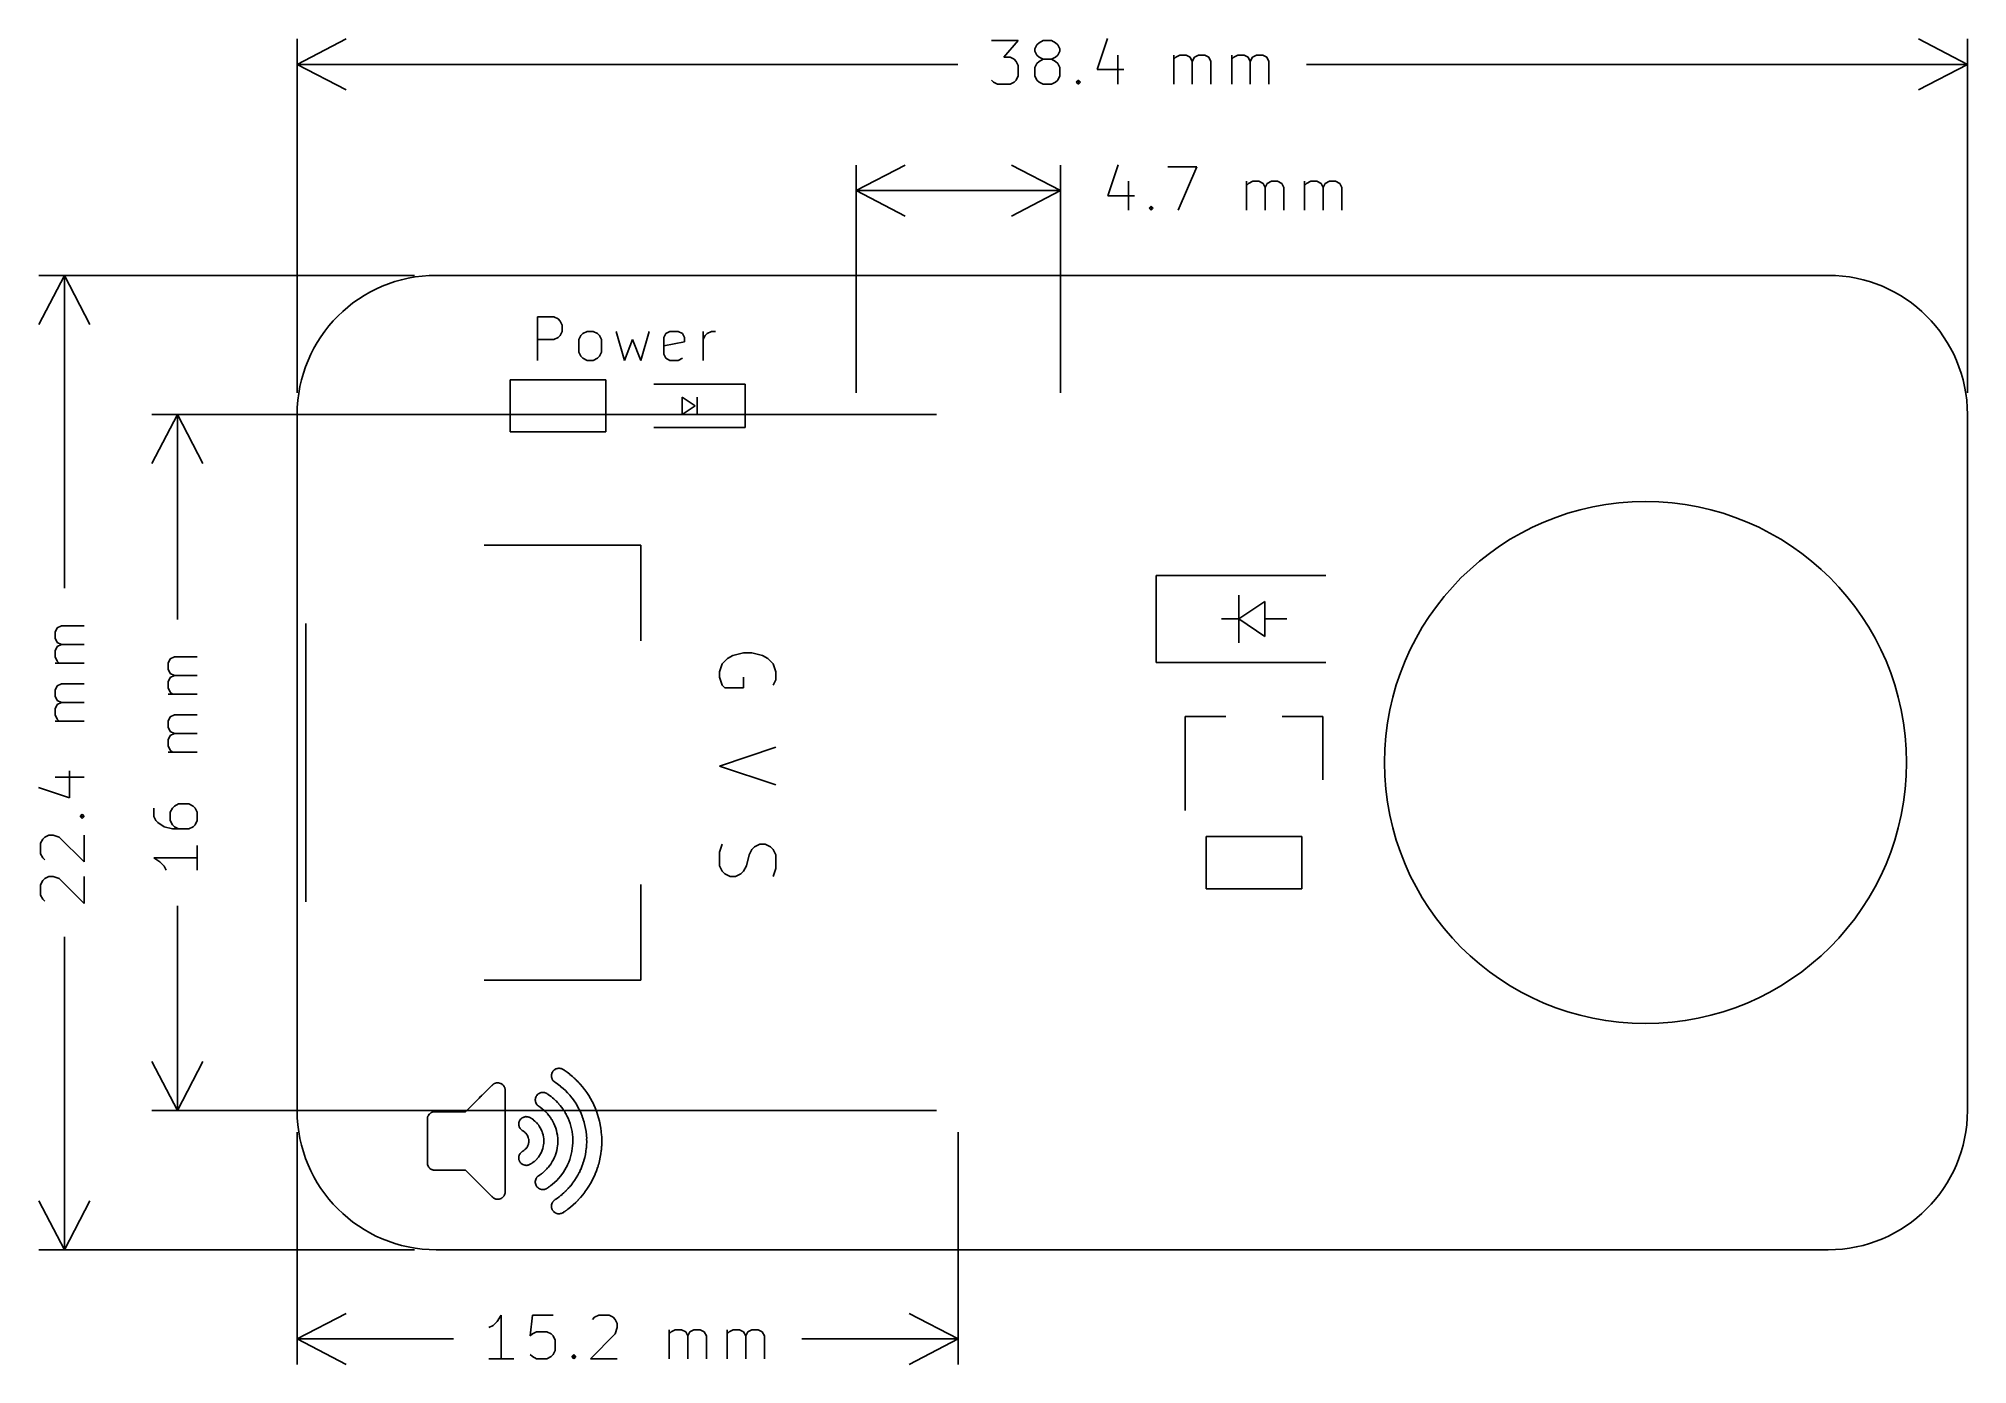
# Model space of a CAD drawing. Extents: x 104.1 to 148.4, y -92 to -61.6.
import ezdxf

# ---------------------------------------------------------------- set-up
doc = ezdxf.new("R2010")
doc.units = 0
doc.layers.add('BLACK', color=7, linetype='CONTINUOUS')

msp = doc.modelspace()

# ---------------------------------------------------------------- linework, layer by layer
at = {"layer": 'BLACK', "linetype": 'CONTINUOUS'}
for p, q in [((110, -62.15), (111.126504, -61.563579)), ((110, -69.7), (110, -61.56358)), ((125.961905, -61.604819), (126.580952, -61.604819)), ((126.580952, -61.604819), (126.247619, -61.985771)), ((127.057143, -61.652438), (127.152381, -61.604819)), ((127.152381, -61.604819), (127.342857, -61.604819)), ((127.342857, -61.604819), (127.438095, -61.652438)), ((128.628571, -61.5572), (128.390476, -62.271485)), ((148.4, -62.15), (147.273496, -61.563579)), ((148.4, -69.7), (148.4, -61.56358)), ((126.247619, -61.985771), (126.390476, -61.985771)), ((126.390476, -61.985771), (126.485714, -62.03339)), ((126.485714, -62.03339), (126.533333, -62.081009)), ((126.961905, -61.795295), (127.009524, -61.700057)), ((126.961905, -61.842914), (126.961905, -61.795295)), ((127.009524, -61.938152), (126.961905, -61.842914)), ((127.009524, -61.700057), (127.057143, -61.652438)), ((127.057143, -61.985771), (127.009524, -61.938152)), ((127.152381, -62.03339), (127.057143, -61.985771)), ((127.152381, -62.03339), (127.057143, -62.081009)), ((127.342857, -62.03339), (127.152381, -62.03339)), ((127.438095, -61.985771), (127.342857, -62.03339)), ((127.438095, -62.081009), (127.342857, -62.03339)), ((127.438095, -61.652438), (127.485714, -61.700057)), ((127.485714, -61.938152), (127.438095, -61.985771)), ((127.485714, -61.700057), (127.533333, -61.795295)), ((127.533333, -61.842914), (127.485714, -61.938152)), ((127.533333, -61.795295), (127.533333, -61.842914)), ((128.866666, -61.938152), (128.866666, -62.604819)), ((130.152381, -62.604819), (130.152381, -61.938152)), ((130.152381, -62.03339), (130.2, -61.985771)), ((130.2, -61.985771), (130.295238, -61.938152)), ((130.295238, -61.938152), (130.438095, -61.938152)), ((130.438095, -61.938152), (130.533333, -61.985771)), ((130.533333, -61.985771), (130.580952, -62.081009)), ((130.580952, -62.081009), (130.628571, -61.985771)), ((130.628571, -61.985771), (130.723809, -61.938152)), ((130.723809, -61.938152), (130.866666, -61.938152)), ((130.866666, -61.938152), (130.961905, -61.985771)), ((130.961905, -61.985771), (131.009524, -62.081009)), ((131.485714, -62.604819), (131.485714, -61.938152)), ((131.485714, -62.03339), (131.533333, -61.985771)), ((131.533333, -61.985771), (131.628571, -61.938152)), ((131.628571, -61.938152), (131.771428, -61.938152)), ((131.771428, -61.938152), (131.866666, -61.985771)), ((131.866666, -61.985771), (131.914285, -62.081009)), ((131.914285, -62.081009), (131.961904, -61.985771)), ((131.961904, -61.985771), (132.057142, -61.938152)), ((132.057142, -61.938152), (132.199999, -61.938152)), ((132.199999, -61.938152), (132.295238, -61.985771)), ((132.295238, -61.985771), (132.342857, -62.081009)), ((110, -62.15), (125.194048, -62.15)), ((110, -62.15), (111.126504, -62.736421)), ((126.009524, -62.5572), (125.961905, -62.50958)), ((126.533333, -62.50958), (126.485714, -62.5572)), ((126.533333, -62.081009), (126.580952, -62.176247)), ((126.580952, -62.414342), (126.533333, -62.50958)), ((126.580952, -62.176247), (126.580952, -62.414342)), ((127.009524, -62.128628), (126.961905, -62.223866)), ((126.961905, -62.223866), (126.961905, -62.414342)), ((126.961905, -62.414342), (127.009524, -62.50958)), ((127.057143, -62.081009), (127.009524, -62.128628)), ((127.009524, -62.50958), (127.057143, -62.5572)), ((127.485714, -62.128628), (127.438095, -62.081009)), ((127.438095, -62.5572), (127.485714, -62.50958)), ((127.533333, -62.223866), (127.485714, -62.128628)), ((127.485714, -62.50958), (127.533333, -62.414342)), ((127.533333, -62.414342), (127.533333, -62.223866)), ((127.914286, -62.5572), (127.961905, -62.50958)), ((127.961905, -62.50958), (128.009524, -62.5572)), ((127.961905, -62.50958), (127.961905, -62.604819)), ((128.390476, -62.271485), (129.009523, -62.271485)), ((130.580952, -62.081009), (130.580952, -62.604819)), ((131.009524, -62.081009), (131.009524, -62.604819)), ((131.914285, -62.081009), (131.914285, -62.604819)), ((132.342857, -62.081009), (132.342857, -62.604819)), ((133.205952, -62.15), (148.4, -62.15)), ((148.4, -62.15), (147.273496, -62.736421)), ((126.104762, -62.604819), (126.009524, -62.5572)), ((126.390476, -62.604819), (126.104762, -62.604819)), ((126.485714, -62.5572), (126.390476, -62.604819)), ((127.057143, -62.5572), (127.152381, -62.604819)), ((127.152381, -62.604819), (127.342857, -62.604819)), ((127.342857, -62.604819), (127.438095, -62.5572)), ((127.961905, -62.604819), (127.914286, -62.5572)), ((128.009524, -62.5572), (127.961905, -62.604819)), ((122.85, -65.05), (123.976504, -64.463579)), ((122.85, -69.7), (122.85, -64.46358)), ((127.55, -65.05), (126.423496, -64.463579)), ((127.55, -69.7), (127.55, -64.46358)), ((128.87381, -64.4572), (128.635715, -65.171485)), ((130.016667, -64.504819), (130.683333, -64.504819)), ((130.683333, -64.504819), (130.254762, -65.504819)), ((122.85, -65.05), (127.55, -65.05)), ((122.85, -65.05), (127.55, -65.05)), ((122.85, -65.05), (123.976504, -65.636421)), ((127.55, -65.05), (126.423496, -65.636421)), ((128.635715, -65.171485), (129.254762, -65.171485)), ((129.111905, -64.838152), (129.111905, -65.504819)), ((131.826191, -65.504819), (131.826191, -64.838152)), ((131.826191, -64.93339), (131.87381, -64.885771)), ((131.87381, -64.885771), (131.969048, -64.838152)), ((131.969048, -64.838152), (132.111905, -64.838152)), ((132.111905, -64.838152), (132.207143, -64.885771)), ((132.207143, -64.885771), (132.254762, -64.981009)), ((132.254762, -64.981009), (132.302381, -64.885771)), ((132.254762, -64.981009), (132.254762, -65.504819)), ((132.302381, -64.885771), (132.397619, -64.838152)), ((132.397619, -64.838152), (132.540476, -64.838152)), ((132.540476, -64.838152), (132.635715, -64.885771)), ((132.635715, -64.885771), (132.683334, -64.981009)), ((132.683334, -64.981009), (132.683334, -65.504819)), ((133.159524, -65.504819), (133.159524, -64.838152)), ((133.159524, -64.93339), (133.207143, -64.885771)), ((133.207143, -64.885771), (133.302381, -64.838152)), ((133.302381, -64.838152), (133.445238, -64.838152)), ((133.445238, -64.838152), (133.540476, -64.885771)), ((133.540476, -64.885771), (133.588095, -64.981009)), ((133.588095, -64.981009), (133.635714, -64.885771)), ((133.588095, -64.981009), (133.588095, -65.504819)), ((133.635714, -64.885771), (133.730952, -64.838152)), ((133.730952, -64.838152), (133.873809, -64.838152)), ((133.873809, -64.838152), (133.969048, -64.885771)), ((133.969048, -64.885771), (134.016667, -64.981009)), ((134.016667, -64.981009), (134.016667, -65.504819)), ((129.588096, -65.4572), (129.635715, -65.40958)), ((129.635715, -65.504819), (129.588096, -65.4572)), ((129.635715, -65.40958), (129.683334, -65.4572)), ((129.635715, -65.40958), (129.635715, -65.504819)), ((129.683334, -65.4572), (129.635715, -65.504819)), ((104.65, -67), (104.063579, -68.126504)), ((112.7, -67), (104.06358, -67)), ((104.65, -67), (104.65, -74.194048)), ((104.65, -67), (105.236421, -68.126504)), ((113.2, -67), (145.2, -67)), ((115.523809, -68.954819), (115.523809, -67.954819)), ((115.523809, -67.954819), (115.904761, -67.954819)), ((115.523809, -68.954819), (115.523809, -67.954819)), ((115.523809, -67.954819), (115.904761, -67.954819)), ((115.904761, -67.954819), (115.999999, -68.002438)), ((115.904761, -67.954819), (115.999999, -68.002438)), ((115.999999, -68.002438), (116.047618, -68.050057)), ((115.999999, -68.002438), (116.047618, -68.050057)), ((116.047618, -68.050057), (116.095237, -68.145295)), ((116.047618, -68.050057), (116.095237, -68.145295)), ((116.095237, -68.145295), (116.095237, -68.288152)), ((116.095237, -68.145295), (116.095237, -68.288152)), ((115.904761, -68.478628), (115.523809, -68.478628)), ((115.904761, -68.478628), (115.523809, -68.478628)), ((115.999999, -68.431009), (115.904761, -68.478628)), ((115.999999, -68.431009), (115.904761, -68.478628)), ((116.047618, -68.38339), (115.999999, -68.431009)), ((116.047618, -68.38339), (115.999999, -68.431009)), ((116.095237, -68.288152), (116.047618, -68.38339)), ((116.095237, -68.288152), (116.047618, -68.38339)), ((116.47619, -68.478628), (116.523809, -68.38339)), ((116.47619, -68.478628), (116.523809, -68.38339)), ((116.47619, -68.764342), (116.47619, -68.478628)), ((116.47619, -68.764342), (116.47619, -68.478628)), ((116.523809, -68.38339), (116.571428, -68.335771)), ((116.523809, -68.38339), (116.571428, -68.335771)), ((116.571428, -68.335771), (116.666666, -68.288152)), ((116.571428, -68.335771), (116.666666, -68.288152)), ((116.666666, -68.288152), (116.809523, -68.288152)), ((116.666666, -68.288152), (116.809523, -68.288152)), ((116.809523, -68.288152), (116.904761, -68.335771)), ((116.809523, -68.288152), (116.904761, -68.335771)), ((116.904761, -68.335771), (116.95238, -68.38339)), ((116.904761, -68.335771), (116.95238, -68.38339)), ((116.95238, -68.38339), (116.999999, -68.478628)), ((116.95238, -68.38339), (116.999999, -68.478628)), ((116.999999, -68.478628), (116.999999, -68.764342)), ((116.999999, -68.478628), (116.999999, -68.764342)), ((117.333333, -68.288152), (117.523809, -68.954819)), ((117.333333, -68.288152), (117.523809, -68.954819)), ((117.523809, -68.954819), (117.714285, -68.478628)), ((117.523809, -68.954819), (117.714285, -68.478628)), ((117.714285, -68.478628), (117.904761, -68.954819)), ((117.714285, -68.478628), (117.904761, -68.954819)), ((117.904761, -68.954819), (118.095237, -68.288152)), ((117.904761, -68.954819), (118.095237, -68.288152)), ((118.428571, -68.431009), (118.47619, -68.335771)), ((118.428571, -68.431009), (118.47619, -68.335771)), ((118.428571, -68.811961), (118.428571, -68.431009)), ((118.428571, -68.811961), (118.428571, -68.431009)), ((118.904761, -68.526247), (118.428571, -68.621485)), ((118.904761, -68.526247), (118.428571, -68.621485)), ((118.47619, -68.335771), (118.571428, -68.288152)), ((118.47619, -68.335771), (118.571428, -68.288152)), ((118.571428, -68.288152), (118.761904, -68.288152)), ((118.571428, -68.288152), (118.761904, -68.288152)), ((118.761904, -68.288152), (118.857142, -68.335771)), ((118.761904, -68.288152), (118.857142, -68.335771)), ((118.857142, -68.335771), (118.904761, -68.431009)), ((118.857142, -68.335771), (118.904761, -68.431009)), ((118.904761, -68.431009), (118.904761, -68.526247)), ((118.904761, -68.431009), (118.904761, -68.526247)), ((119.333333, -68.954819), (119.333333, -68.288152)), ((119.333333, -68.954819), (119.333333, -68.288152)), ((119.333333, -68.478628), (119.380952, -68.38339)), ((119.333333, -68.478628), (119.380952, -68.38339)), ((119.380952, -68.38339), (119.428571, -68.335771)), ((119.380952, -68.38339), (119.428571, -68.335771)), ((119.428571, -68.335771), (119.523809, -68.288152)), ((119.428571, -68.335771), (119.523809, -68.288152)), ((119.523809, -68.288152), (119.619047, -68.288152)), ((119.523809, -68.288152), (119.619047, -68.288152)), ((116.523809, -68.85958), (116.47619, -68.764342)), ((116.523809, -68.85958), (116.47619, -68.764342)), ((116.571428, -68.9072), (116.523809, -68.85958)), ((116.571428, -68.9072), (116.523809, -68.85958)), ((116.666666, -68.954819), (116.571428, -68.9072)), ((116.666666, -68.954819), (116.571428, -68.9072)), ((116.809523, -68.954819), (116.666666, -68.954819)), ((116.809523, -68.954819), (116.666666, -68.954819)), ((116.904761, -68.9072), (116.809523, -68.954819)), ((116.904761, -68.9072), (116.809523, -68.954819)), ((116.95238, -68.85958), (116.904761, -68.9072)), ((116.95238, -68.85958), (116.904761, -68.9072)), ((116.999999, -68.764342), (116.95238, -68.85958)), ((116.999999, -68.764342), (116.95238, -68.85958)), ((118.47619, -68.9072), (118.428571, -68.811961)), ((118.47619, -68.9072), (118.428571, -68.811961)), ((118.571428, -68.954819), (118.47619, -68.9072)), ((118.571428, -68.954819), (118.47619, -68.9072)), ((118.761904, -68.954819), (118.571428, -68.954819)), ((118.761904, -68.954819), (118.571428, -68.954819)), ((118.857142, -68.9072), (118.761904, -68.954819)), ((118.857142, -68.9072), (118.761904, -68.954819)), ((114.9, -69.4), (114.9, -70.6)), ((114.9, -69.4), (117.1, -69.4)), ((117.1, -69.4), (117.1, -70.6)), ((120.3, -69.5), (118.2, -69.5)), ((120.3, -70.5), (120.3, -69.5)), ((118.85, -69.8), (119.15, -70)), ((118.85, -70.2), (118.85, -69.8)), ((119.15, -70), (118.85, -70.2)), ((119.2, -70.2), (119.2, -69.8)), ((107.25, -70.2), (106.663579, -71.326504)), ((124.7, -70.2), (106.66358, -70.2)), ((107.25, -70.2), (107.25, -74.908333)), ((107.25, -70.2), (107.836421, -71.326504)), ((110, -70.2), (110, -86.2)), ((120.3, -70.5), (118.2, -70.5)), ((148.4, -70.2), (148.4, -86.2)), ((117.1, -70.6), (114.9, -70.6)), ((114.3, -73.2), (117.9, -73.2)), ((117.9, -73.2), (117.9, -75.4)), ((129.75, -73.9), (129.75, -75.9)), ((129.75, -73.9), (133.65, -73.9)), ((131.65, -74.9), (131.65, -74.35)), ((131.25, -74.9), (131.65, -74.9)), ((131.65, -74.9), (132.25, -74.5)), ((131.65, -74.9), (131.65, -75.45)), ((132.25, -75.3), (131.65, -74.9)), ((132.25, -74.5), (132.25, -75.3)), ((132.25, -74.9), (132.75, -74.9)), ((104.438152, -75.2), (104.485771, -75.104761)), ((104.438152, -75.342857), (104.438152, -75.2)), ((104.485771, -75.438095), (104.438152, -75.342857)), ((104.485771, -75.104761), (104.581009, -75.057142)), ((104.581009, -75.057142), (105.104819, -75.057142)), ((110.2, -81.4), (110.2, -75)), ((104.438152, -75.628571), (104.485771, -75.533333)), ((104.438152, -75.771428), (104.438152, -75.628571)), ((104.485771, -75.866666), (104.438152, -75.771428)), ((104.581009, -75.485714), (104.485771, -75.438095)), ((104.485771, -75.533333), (104.581009, -75.485714)), ((104.581009, -75.485714), (105.104819, -75.485714)), ((107.038152, -75.914285), (107.085771, -75.819046)), ((107.085771, -75.819046), (107.181009, -75.771427)), ((107.181009, -75.771427), (107.704819, -75.771427)), ((119.894709, -75.804762), (119.7709, -75.928572)), ((120.018519, -75.742857), (119.894709, -75.804762)), ((120.266138, -75.680953), (120.018519, -75.742857)), ((120.451852, -75.680953), (120.266138, -75.680953)), ((120.699471, -75.742857), (120.451852, -75.680953)), ((120.82328, -75.804762), (120.699471, -75.742857)), ((120.94709, -75.928572), (120.82328, -75.804762)), ((105.104819, -75.914285), (104.438152, -75.914285)), ((104.53339, -75.914285), (104.485771, -75.866666)), ((107.038152, -76.057142), (107.038152, -75.914285)), ((107.085771, -76.15238), (107.038152, -76.057142)), ((107.038152, -76.342856), (107.085771, -76.247618)), ((107.181009, -76.199999), (107.085771, -76.15238)), ((107.085771, -76.247618), (107.181009, -76.199999)), ((107.181009, -76.199999), (107.704819, -76.199999)), ((119.7709, -75.928572), (119.708995, -76.114286)), ((119.708995, -76.114286), (119.708995, -76.238095)), ((119.708995, -76.238095), (119.7709, -76.42381)), ((120.266138, -76.485714), (120.266138, -76.238095)), ((121.008995, -76.114286), (120.94709, -75.928572)), ((121.008995, -76.3), (121.008995, -76.114286)), ((129.75, -75.9), (133.65, -75.9)), ((104.438152, -76.533333), (104.485771, -76.438094)), ((104.438152, -76.67619), (104.438152, -76.533333)), ((104.485771, -76.771428), (104.438152, -76.67619)), ((104.485771, -76.438094), (104.581009, -76.390475)), ((104.581009, -76.390475), (105.104819, -76.390475)), ((107.038152, -76.485713), (107.038152, -76.342856)), ((107.085771, -76.580951), (107.038152, -76.485713)), ((107.704819, -76.62857), (107.038152, -76.62857)), ((107.13339, -76.62857), (107.085771, -76.580951)), ((119.7709, -76.42381), (119.832804, -76.485714)), ((119.832804, -76.485714), (120.266138, -76.485714)), ((120.94709, -76.42381), (121.008995, -76.3)), ((104.438152, -76.961904), (104.485771, -76.866666)), ((104.438152, -77.104761), (104.438152, -76.961904)), ((104.485771, -77.199999), (104.438152, -77.104761)), ((104.581009, -76.819047), (104.485771, -76.771428)), ((104.485771, -76.866666), (104.581009, -76.819047)), ((104.581009, -76.819047), (105.104819, -76.819047)), ((107.038152, -77.247618), (107.085771, -77.152379)), ((107.085771, -77.152379), (107.181009, -77.10476)), ((107.181009, -77.10476), (107.704819, -77.10476)), ((130.42, -77.14), (130.42, -79.3)), ((130.42, -77.14), (131.35, -77.14)), ((133.58, -77.14), (132.65, -77.14)), ((133.58, -77.14), (133.58, -78.6)), ((105.104819, -77.247618), (104.438152, -77.247618)), ((104.53339, -77.247618), (104.485771, -77.199999)), ((107.038152, -77.390475), (107.038152, -77.247618)), ((107.085771, -77.485713), (107.038152, -77.390475)), ((107.038152, -77.676189), (107.085771, -77.580951)), ((107.181009, -77.533332), (107.085771, -77.485713)), ((107.085771, -77.580951), (107.181009, -77.533332)), ((107.181009, -77.533332), (107.704819, -77.533332)), ((107.038152, -77.819046), (107.038152, -77.676189)), ((107.085771, -77.914284), (107.038152, -77.819046)), ((107.704819, -77.961903), (107.038152, -77.961903)), ((107.13339, -77.961903), (107.085771, -77.914284)), ((121.008995, -77.847619), (119.708995, -78.280952)), ((104.771485, -79.009523), (104.771485, -78.390476)), ((119.708995, -78.280952), (121.008995, -78.714286)), ((104.0572, -78.771428), (104.771485, -79.009523)), ((104.438152, -78.533333), (105.104819, -78.533333)), ((106.704819, -79.247618), (106.704819, -79.438094)), ((107.13339, -79.247618), (107.085771, -79.342856)), ((107.085771, -79.342856), (107.085771, -79.533332)), ((107.181009, -79.199999), (107.13339, -79.247618)), ((107.276247, -79.15238), (107.181009, -79.199999)), ((107.514342, -79.15238), (107.276247, -79.15238)), ((107.60958, -79.199999), (107.514342, -79.15238)), ((107.6572, -79.247618), (107.60958, -79.199999)), ((107.704819, -79.342856), (107.6572, -79.247618)), ((107.704819, -79.533332), (107.704819, -79.342856)), ((105.00958, -79.438094), (105.0572, -79.390475)), ((105.0572, -79.485713), (105.00958, -79.438094)), ((105.00958, -79.438094), (105.104819, -79.438094)), ((105.0572, -79.390475), (105.104819, -79.438094)), ((105.104819, -79.438094), (105.0572, -79.485713)), ((106.704819, -79.438094), (106.752438, -79.533332)), ((106.752438, -79.533332), (106.800057, -79.580951)), ((106.800057, -79.580951), (106.942914, -79.676189)), ((106.942914, -79.676189), (107.13339, -79.723808)), ((107.085771, -79.533332), (107.13339, -79.62857)), ((107.13339, -79.62857), (107.181009, -79.676189)), ((107.13339, -79.723808), (107.514342, -79.723808)), ((107.181009, -79.676189), (107.276247, -79.723808)), ((107.514342, -79.723808), (107.60958, -79.676189)), ((107.60958, -79.676189), (107.6572, -79.62857)), ((107.6572, -79.62857), (107.704819, -79.533332)), ((104.104819, -80.057142), (104.152438, -79.961904)), ((104.104819, -80.295237), (104.104819, -80.057142)), ((104.152438, -79.961904), (104.200057, -79.914285)), ((104.200057, -79.914285), (104.295295, -79.866666)), ((104.295295, -79.866666), (104.390533, -79.866666)), ((104.390533, -79.866666), (104.53339, -79.914285)), ((104.53339, -79.914285), (105.104819, -80.485713)), ((105.104819, -80.485713), (105.104819, -79.866666)), ((107.704819, -80.104761), (107.704819, -80.676189)), ((119.7709, -80.076191), (119.708995, -80.261905)), ((120.389947, -80.32381), (120.451852, -80.2)), ((120.451852, -80.2), (120.513757, -80.138095)), ((120.513757, -80.138095), (120.637566, -80.076191)), ((120.637566, -80.076191), (120.761376, -80.076191)), ((120.761376, -80.076191), (120.885185, -80.138095)), ((120.885185, -80.138095), (120.94709, -80.2)), ((120.94709, -80.2), (121.008995, -80.32381)), ((130.9, -79.9), (130.9, -81.1)), ((130.9, -79.9), (133.1, -79.9)), ((133.1, -79.9), (133.1, -81.1)), ((104.152438, -80.390475), (104.104819, -80.295237)), ((104.200057, -80.438094), (104.152438, -80.390475)), ((107.704819, -80.390475), (106.704819, -80.390475)), ((106.704819, -80.390475), (106.847676, -80.485713)), ((106.847676, -80.485713), (106.942914, -80.580951)), ((106.942914, -80.580951), (106.990533, -80.676189)), ((119.708995, -80.261905), (119.708995, -80.571429)), ((119.708995, -80.571429), (119.7709, -80.695238)), ((119.7709, -80.695238), (119.832804, -80.757143)), ((120.204233, -80.757143), (120.266138, -80.695238)), ((120.266138, -80.695238), (120.328042, -80.571429)), ((120.328042, -80.571429), (120.389947, -80.32381)), ((121.008995, -80.633333), (120.94709, -80.819048)), ((121.008995, -80.32381), (121.008995, -80.633333)), ((104.104819, -81.009523), (104.152438, -80.914285)), ((104.104819, -81.247618), (104.104819, -81.009523)), ((104.152438, -80.914285), (104.200057, -80.866666)), ((104.200057, -80.866666), (104.295295, -80.819047)), ((104.295295, -80.819047), (104.390533, -80.819047)), ((104.390533, -80.819047), (104.53339, -80.866666)), ((104.53339, -80.866666), (105.104819, -81.438094)), ((105.104819, -81.438094), (105.104819, -80.819047)), ((117.9, -83.2), (117.9, -81)), ((119.832804, -80.757143), (119.956614, -80.819048)), ((119.956614, -80.819048), (120.080423, -80.819048)), ((120.080423, -80.819048), (120.204233, -80.757143)), ((133.1, -81.1), (130.9, -81.1)), ((104.152438, -81.342856), (104.104819, -81.247618)), ((104.200057, -81.390475), (104.152438, -81.342856)), ((107.25, -81.491666), (107.25, -86.2)), ((104.65, -82.205952), (104.65, -89.4)), ((114.3, -83.2), (117.9, -83.2)), ((107.25, -86.2), (106.663579, -85.073496)), ((107.25, -86.2), (107.836421, -85.073496)), ((114.528723, -85.581624), (114.529707, -85.581276)), ((114.529707, -85.581276), (114.531421, -85.580174)), ((114.531421, -85.580174), (114.532357, -85.579888)), ((114.532357, -85.579888), (114.534047, -85.578882)), ((114.534047, -85.578882), (114.534944, -85.578643)), ((114.534944, -85.578643), (114.536672, -85.57767)), ((114.536672, -85.57767), (114.537527, -85.577464)), ((114.537527, -85.577464), (114.539369, -85.576452)), ((114.539369, -85.576452), (114.539509, -85.576419)), ((114.539509, -85.576419), (114.539649, -85.576325)), ((114.539649, -85.576325), (114.541549, -85.575883)), ((114.541549, -85.575883), (114.541651, -85.575921)), ((114.541651, -85.575921), (114.561433, -85.568289)), ((114.561433, -85.568289), (114.56336, -85.567986)), ((114.56336, -85.567986), (114.563618, -85.568105)), ((114.563618, -85.568105), (114.58452, -85.56328)), ((114.58452, -85.56328), (114.586471, -85.563251)), ((114.586471, -85.563251), (114.586701, -85.563399)), ((114.586701, -85.563399), (114.608144, -85.561454)), ((114.608144, -85.561454), (114.610081, -85.56169)), ((114.610081, -85.56169), (114.610283, -85.561864)), ((114.610283, -85.561864), (114.631881, -85.562798)), ((114.631881, -85.562798), (114.633769, -85.56329)), ((114.633769, -85.56329), (114.633945, -85.563488)), ((114.633945, -85.563488), (114.655311, -85.567303)), ((114.655311, -85.567303), (114.657116, -85.568041)), ((114.657116, -85.568041), (114.657268, -85.568266)), ((114.657268, -85.568266), (114.678013, -85.574967)), ((114.678013, -85.574967), (114.679702, -85.575943)), ((114.679702, -85.575943), (114.679705, -85.57595)), ((114.679705, -85.57595), (114.684727, -85.577922)), ((114.684727, -85.577922), (114.686322, -85.579046)), ((114.686322, -85.579046), (114.686349, -85.579118)), ((114.686349, -85.579118), (114.701256, -85.586607)), ((115.847954, -85.40535), (115.848172, -85.403412)), ((115.850179, -85.427651), (115.847954, -85.40535)), ((115.848172, -85.403412), (115.848312, -85.403245)), ((115.848312, -85.403245), (115.848624, -85.385558)), ((115.848624, -85.385558), (115.849073, -85.38366)), ((115.849073, -85.38366), (115.849248, -85.383496)), ((115.849248, -85.383496), (115.852275, -85.362535)), ((115.850029, -85.42789), (115.850179, -85.427651)), ((115.850082, -85.42984), (115.850029, -85.42789)), ((115.8553, -85.451275), (115.850082, -85.42984)), ((115.852275, -85.362535), (115.852954, -85.360706)), ((115.852954, -85.360706), (115.853179, -85.360542)), ((115.853179, -85.360542), (115.859066, -85.340253)), ((115.855182, -85.451542), (115.8553, -85.451275)), ((115.855512, -85.453464), (115.855182, -85.451542)), ((115.863621, -85.473686), (115.855512, -85.453464)), ((115.859066, -85.340253), (115.859992, -85.338536)), ((115.859992, -85.338536), (115.860226, -85.338411)), ((115.860226, -85.338411), (115.868743, -85.319147)), ((115.863577, -85.473814), (115.863621, -85.473686)), ((115.864063, -85.475703), (115.863577, -85.473814)), ((115.865675, -85.478595), (115.864063, -85.475703)), ((115.866083, -85.47989), (115.865675, -85.478595)), ((115.87336, -85.492514), (115.866083, -85.47989)), ((115.868743, -85.319147), (115.86989, -85.317569)), ((115.86989, -85.317569), (115.87013, -85.31748)), ((115.87013, -85.31748), (115.881054, -85.299533)), ((115.873333, -85.492662), (115.87336, -85.492514)), ((115.874102, -85.494454), (115.873333, -85.492662)), ((115.882296, -85.505846), (115.874102, -85.494454)), ((115.881054, -85.299533), (115.882396, -85.298118)), ((115.882284, -85.506011), (115.882296, -85.505846)), ((115.883241, -85.507711), (115.882284, -85.506011)), ((115.882396, -85.298118), (115.882644, -85.298061)), ((115.882644, -85.298061), (115.895754, -85.281728)), ((115.892758, -85.518321), (115.883241, -85.507711)), ((115.892762, -85.518471), (115.892758, -85.518321)), ((115.893886, -85.520065), (115.892762, -85.518471)), ((115.905154, -85.530348), (115.893886, -85.520065)), ((115.895754, -85.281728), (115.897268, -85.280498)), ((115.897268, -85.280498), (115.897524, -85.280473)), ((115.897524, -85.280473), (115.912605, -85.266046)), ((115.905166, -85.530458), (115.905154, -85.530348)), ((115.906419, -85.531953), (115.905166, -85.530458)), ((115.919886, -85.542368), (115.906419, -85.531953)), ((115.912605, -85.266046), (115.914266, -85.265025)), ((115.914266, -85.265025), (115.914535, -85.265035)), ((115.914535, -85.265035), (115.931369, -85.252811)), ((115.919898, -85.542433), (115.919886, -85.542368)), ((115.921241, -85.543848), (115.919898, -85.542433)), ((115.937467, -85.554917), (115.921241, -85.543848)), ((115.931369, -85.252811), (115.933154, -85.252024)), ((115.933154, -85.252024), (115.933432, -85.252072)), ((115.933432, -85.252072), (115.951811, -85.24235)), ((115.938616, -85.556124), (115.937467, -85.554917)), ((115.998055, -85.597517), (115.938616, -85.556124)), ((115.951811, -85.24235), (115.953689, -85.241822)), ((115.953689, -85.241822), (115.95373, -85.241835)), ((115.95373, -85.241835), (115.959249, -85.239418)), ((115.959249, -85.239418), (115.961169, -85.239076)), ((115.961169, -85.239076), (115.961178, -85.23908)), ((115.961178, -85.23908), (115.972665, -85.234957)), ((115.972665, -85.234957), (115.9746, -85.234715)), ((115.9746, -85.234715), (115.97465, -85.23474)), ((115.97465, -85.23474), (115.98506, -85.23183)), ((115.98506, -85.23183), (115.987008, -85.231734)), ((115.987008, -85.231734), (115.987097, -85.231787)), ((115.987097, -85.231787), (115.997505, -85.22991)), ((115.997505, -85.22991), (115.999453, -85.229998)), ((115.999453, -85.229998), (115.999535, -85.230058)), ((115.999535, -85.230058), (116.010955, -85.22907)), ((116.010955, -85.22907), (116.012887, -85.229334)), ((116.012887, -85.229334), (116.012929, -85.229372)), ((116.012929, -85.229372), (116.026386, -85.229149)), ((116.026386, -85.229149), (116.027175, -85.229311)), ((116.027175, -85.229311), (116.028662, -85.229218)), ((116.028662, -85.229218), (116.030323, -85.229603)), ((116.030323, -85.229603), (116.04238, -85.229967)), ((116.04238, -85.229967), (116.044269, -85.230452)), ((116.044269, -85.230452), (116.044279, -85.230463)), ((116.044279, -85.230463), (116.054915, -85.231392)), ((116.054915, -85.231392), (116.056773, -85.231988)), ((116.056773, -85.231988), (116.056813, -85.232039)), ((116.056813, -85.232039), (116.066714, -85.233709)), ((116.066714, -85.233709), (116.068517, -85.234454)), ((116.068517, -85.234454), (116.068572, -85.234536)), ((116.068572, -85.234536), (116.078246, -85.237132)), ((116.078246, -85.237132), (116.07997, -85.238045)), ((116.07997, -85.238045), (116.080019, -85.238137)), ((116.080019, -85.238137), (116.089953, -85.241852)), ((116.089953, -85.241852), (116.091583, -85.242923)), ((116.091583, -85.242923), (116.091614, -85.242997)), ((116.091614, -85.242997), (116.102291, -85.248037)), ((116.102291, -85.248037), (116.103829, -85.249237)), ((116.103829, -85.249237), (116.103842, -85.249276)), ((116.103842, -85.249276), (116.115752, -85.255853)), ((116.115752, -85.255853), (116.117214, -85.257144)), ((116.117214, -85.257144), (116.117215, -85.257149)), ((116.117215, -85.257149), (116.130864, -85.265486)), ((116.130864, -85.265486), (116.132073, -85.266644)), ((116.132073, -85.266644), (116.141662, -85.272705)), ((116.141662, -85.272705), (116.143041, -85.274085)), ((116.143041, -85.274085), (116.143049, -85.274128)), ((116.143049, -85.274128), (116.206967, -85.318875)), ((116.206967, -85.318875), (116.208309, -85.32029)), ((116.208309, -85.32029), (116.208323, -85.320372)), ((116.208323, -85.320372), (116.270336, -85.367643)), ((116.270336, -85.367643), (116.271619, -85.369112)), ((116.271619, -85.369112), (116.271629, -85.369193)), ((116.271629, -85.369193), (116.332002, -85.419198)), ((116.332002, -85.419198), (116.333226, -85.420718)), ((116.333226, -85.420718), (116.33323, -85.420767)), ((116.33323, -85.420767), (116.370697, -85.453753)), ((116.370697, -85.453753), (116.371739, -85.455137)), ((116.371739, -85.455137), (116.381896, -85.464201)), ((116.381896, -85.464201), (116.382897, -85.465593)), ((116.382897, -85.465593), (116.394798, -85.476567)), ((116.394798, -85.476567), (116.395778, -85.477971)), ((116.395778, -85.477971), (116.408965, -85.490408)), ((116.408965, -85.490408), (116.40993, -85.491817)), ((116.40993, -85.491817), (116.423946, -85.50526)), ((116.423946, -85.50526), (116.4249, -85.506676)), ((116.4249, -85.506676), (116.439287, -85.520669)), ((116.439287, -85.520669), (116.440232, -85.522091)), ((116.440232, -85.522091), (116.454534, -85.536173)), ((116.454534, -85.536173), (116.455469, -85.537599)), ((116.455469, -85.537599), (116.46923, -85.551309)), ((116.46923, -85.551309), (116.470151, -85.552733)), ((116.470151, -85.552733), (116.48292, -85.565618)), ((116.48292, -85.565618), (116.483823, -85.567037)), ((116.483823, -85.567037), (116.495149, -85.578639)), ((116.495149, -85.578639), (116.496027, -85.580049)), ((116.496027, -85.580049), (116.505467, -85.589919)), ((113.873212, -86.227827), (114.187038, -85.913734)), ((114.187038, -85.913734), (114.188538, -85.912732)), ((114.188538, -85.912732), (114.219998, -85.8808)), ((114.219998, -85.8808), (114.221489, -85.879804)), ((114.221489, -85.879804), (114.250653, -85.850173)), ((114.250653, -85.850173), (114.252134, -85.849184)), ((114.252134, -85.849184), (114.279093, -85.821763)), ((114.279093, -85.821763), (114.280566, -85.82078)), ((114.280566, -85.82078), (114.305407, -85.795487)), ((114.305407, -85.795487), (114.306868, -85.794512)), ((114.306868, -85.794512), (114.329688, -85.771255)), ((114.329688, -85.771255), (114.331137, -85.770289)), ((114.331137, -85.770289), (114.352026, -85.74898)), ((114.352026, -85.74898), (114.353465, -85.748021)), ((114.353465, -85.748021), (114.372513, -85.728577)), ((114.372513, -85.728577), (114.373939, -85.727628)), ((114.373939, -85.727628), (114.391236, -85.709959)), ((114.391236, -85.709959), (114.392645, -85.709022)), ((114.392645, -85.709022), (114.408291, -85.693037)), ((114.408291, -85.693037), (114.40968, -85.692117)), ((114.40968, -85.692117), (114.423765, -85.677724)), ((114.423765, -85.677724), (114.425139, -85.676816)), ((114.425139, -85.676816), (114.43775, -85.663935)), ((114.43775, -85.663935), (114.439103, -85.663044)), ((114.439103, -85.663044), (114.450339, -85.651581)), ((114.450339, -85.651581), (114.451669, -85.65071)), ((114.451669, -85.65071), (114.46162, -85.640574)), ((114.46162, -85.640574), (114.462929, -85.639723)), ((114.462929, -85.639723), (114.471687, -85.630829)), ((114.471687, -85.630829), (114.472968, -85.630003)), ((114.472968, -85.630003), (114.48063, -85.622256)), ((114.48063, -85.622256), (114.481881, -85.621458)), ((114.481881, -85.621458), (114.488541, -85.614769)), ((114.488541, -85.614769), (114.489767, -85.613997)), ((114.489767, -85.613997), (114.495515, -85.608278)), ((114.495515, -85.608278), (114.496706, -85.607542)), ((114.496706, -85.607542), (114.501639, -85.602695)), ((114.501639, -85.602695), (114.502801, -85.601994)), ((114.502801, -85.601994), (114.507013, -85.597932)), ((114.507013, -85.597932), (114.508141, -85.597272)), ((114.508141, -85.597272), (114.511728, -85.5939)), ((114.511728, -85.5939), (114.512826, -85.593283)), ((114.512826, -85.593283), (114.515878, -85.590508)), ((114.515878, -85.590508), (114.516952, -85.589937)), ((114.516952, -85.589937), (114.519561, -85.58767)), ((114.519561, -85.58767), (114.520609, -85.58715)), ((114.520609, -85.58715), (114.522871, -85.585297)), ((114.522871, -85.585297), (114.523899, -85.584831)), ((114.523899, -85.584831), (114.525898, -85.583307)), ((114.525898, -85.583307), (114.526905, -85.5829)), ((114.526905, -85.5829), (114.528723, -85.581624)), ((114.701256, -85.586607), (114.702771, -85.587835)), ((114.702771, -85.587835), (114.702826, -85.588012)), ((114.702826, -85.588012), (114.716097, -85.596635)), ((114.716097, -85.596635), (114.717466, -85.598024)), ((114.717466, -85.598024), (114.717503, -85.598217)), ((114.717503, -85.598217), (114.730284, -85.608797)), ((114.730284, -85.608797), (114.731326, -85.610128)), ((114.731326, -85.610128), (114.73518, -85.613573)), ((114.73518, -85.613573), (114.736281, -85.615184)), ((114.736281, -85.615184), (114.736282, -85.615327)), ((114.736282, -85.615327), (114.750607, -85.631461)), ((114.750607, -85.631461), (114.751566, -85.63316)), ((114.751566, -85.63316), (114.751543, -85.633456)), ((114.751543, -85.633456), (114.763353, -85.651478)), ((114.763353, -85.651478), (114.764055, -85.653298)), ((114.764055, -85.653298), (114.763989, -85.653588)), ((114.763989, -85.653588), (114.773142, -85.67332)), ((114.773142, -85.67332), (114.773573, -85.675222)), ((114.773573, -85.675222), (114.773469, -85.675491)), ((114.773469, -85.675491), (114.77992, -85.696875)), ((114.77992, -85.696875), (114.780009, -85.697964)), ((114.780009, -85.697964), (114.78049, -85.699559)), ((114.78049, -85.699559), (114.780494, -85.700145)), ((114.780494, -85.700145), (114.780702, -85.700854)), ((114.780702, -85.700854), (114.780673, -85.701598)), ((114.780673, -85.701598), (114.780898, -85.702615)), ((114.780898, -85.702615), (114.780826, -85.703412)), ((114.780826, -85.703412), (114.781068, -85.704793)), ((114.781068, -85.704793), (114.780962, -85.705667)), ((114.780962, -85.705667), (114.781223, -85.707509)), ((114.781223, -85.707509), (114.781088, -85.708466)), ((114.781088, -85.708466), (114.781367, -85.710854)), ((114.781367, -85.710854), (114.781207, -85.711888)), ((114.781207, -85.711888), (114.781503, -85.714915)), ((114.781503, -85.714915), (114.78132, -85.716025)), ((114.78132, -85.716025), (114.781631, -85.719772)), ((114.781631, -85.719772), (114.781428, -85.720951)), ((114.781428, -85.720951), (114.781752, -85.725501)), ((114.781752, -85.725501), (114.781531, -85.726742)), ((114.781531, -85.726742), (114.781866, -85.732178)), ((114.781866, -85.732178), (114.78163, -85.733478)), ((114.78163, -85.733478), (114.781974, -85.739881)), ((114.781974, -85.739881), (114.781724, -85.741231)), ((114.781724, -85.741231), (114.782075, -85.74868)), ((114.782075, -85.74868), (114.781812, -85.750079)), ((114.781812, -85.750079), (114.782169, -85.758651)), ((114.782169, -85.758651), (114.781896, -85.760089)), ((114.781896, -85.760089), (114.782258, -85.769868)), ((114.782258, -85.769868), (114.781975, -85.771346)), ((114.781975, -85.771346), (114.78234, -85.782405)), ((114.78234, -85.782405), (114.782049, -85.783914)), ((114.782049, -85.783914), (114.782417, -85.796333)), ((114.782417, -85.796333), (114.782118, -85.797875)), ((114.782118, -85.797875), (114.782488, -85.811729)), ((114.782488, -85.811729), (114.782183, -85.813296)), ((114.782183, -85.813296), (114.782553, -85.828664)), ((114.782553, -85.828664), (114.782242, -85.830253)), ((114.782242, -85.830253), (114.782613, -85.847211)), ((114.782613, -85.847211), (114.782296, -85.848823)), ((114.782296, -85.848823), (114.782667, -85.867444)), ((114.782667, -85.867444), (114.782346, -85.869075)), ((114.782346, -85.869075), (114.782717, -85.889437)), ((114.782717, -85.889437), (114.782391, -85.891089)), ((114.782391, -85.891089), (114.782761, -85.913262)), ((114.782761, -85.913262), (114.782431, -85.914931)), ((114.782431, -85.914931), (114.782801, -85.938992)), ((114.782801, -85.938992), (114.782468, -85.940675)), ((114.782468, -85.940675), (114.782835, -85.966702)), ((114.782835, -85.966702), (114.782499, -85.968397)), ((114.782499, -85.968397), (114.782865, -85.996463)), ((114.782865, -85.996463), (114.782525, -85.998174)), ((114.782525, -85.998174), (114.782891, -86.02835)), ((115.476661, -85.954626), (115.476979, -85.952702)), ((115.477445, -85.969179), (115.476661, -85.954626)), ((115.476979, -85.952702), (115.477028, -85.952648)), ((115.477028, -85.952648), (115.477271, -85.938548)), ((115.477218, -85.971185), (115.477395, -85.969242)), ((115.479002, -85.985103), (115.477218, -85.971185)), ((115.477271, -85.938548), (115.477726, -85.936651)), ((115.477395, -85.969242), (115.477445, -85.969179)), ((115.477726, -85.936651), (115.477799, -85.936582)), ((115.477799, -85.936582), (115.479079, -85.924023)), ((115.478933, -85.985208), (115.479002, -85.985103)), ((115.478935, -85.987158), (115.478933, -85.985208)), ((115.481669, -85.999299), (115.478935, -85.987158)), ((115.479079, -85.924023), (115.479563, -85.922569)), ((115.479563, -85.922569), (115.480022, -85.919392)), ((115.480022, -85.919392), (115.480783, -85.917596)), ((115.480783, -85.917596), (115.48092, -85.917505)), ((115.48092, -85.917505), (115.487231, -85.895686)), ((115.481599, -85.999434), (115.481669, -85.999299)), ((115.48181, -86.001373), (115.481599, -85.999434)), ((115.486911, -86.016532), (115.48181, -86.001373)), ((115.486841, -86.016718), (115.486911, -86.016532)), ((115.487274, -86.01862), (115.486841, -86.016718)), ((115.487231, -85.895686), (115.488153, -85.893968)), ((115.49621, -86.037776), (115.487274, -86.01862)), ((115.488153, -85.893968), (115.488395, -85.893838)), ((115.488395, -85.893838), (115.497427, -85.873476)), ((115.497427, -85.873476), (115.498574, -85.871899)), ((115.498574, -85.871899), (115.498836, -85.871802)), ((115.498836, -85.871802), (115.510398, -85.853174)), ((115.510398, -85.853174), (115.511751, -85.85177)), ((115.511751, -85.85177), (115.512025, -85.85171)), ((115.512025, -85.85171), (115.52596, -85.834982)), ((115.52596, -85.834982), (115.527495, -85.833779)), ((115.527495, -85.833779), (115.527777, -85.833757)), ((115.527777, -85.833757), (115.54393, -85.819105)), ((115.54393, -85.819105), (115.545618, -85.818127)), ((115.545618, -85.818127), (115.5459, -85.818145)), ((115.5459, -85.818145), (115.564121, -85.805743)), ((115.564121, -85.805743), (115.565928, -85.805009)), ((115.565928, -85.805009), (115.566201, -85.805065)), ((115.566201, -85.805065), (115.58634, -85.795092)), ((115.58634, -85.795092), (115.58823, -85.794612)), ((115.58823, -85.794612), (115.588377, -85.794664)), ((115.588377, -85.794664), (115.600324, -85.79015)), ((115.600324, -85.79015), (115.601812, -85.789938)), ((115.601812, -85.789938), (115.606198, -85.788401)), ((115.606198, -85.788401), (115.607561, -85.788275)), ((115.607561, -85.788275), (115.611292, -85.787122)), ((115.611292, -85.787122), (115.612864, -85.787046)), ((115.612864, -85.787046), (115.616483, -85.786208)), ((115.616483, -85.786208), (115.618161, -85.786249)), ((115.618161, -85.786249), (115.622348, -85.785629)), ((115.622348, -85.785629), (115.62397, -85.785792)), ((115.62397, -85.785792), (115.629467, -85.785322)), ((115.629467, -85.785322), (115.631016, -85.785563)), ((115.631016, -85.785563), (115.638527, -85.785199)), ((115.638527, -85.785199), (115.639989, -85.78547)), ((115.639989, -85.78547), (115.648536, -85.785178)), ((115.648536, -85.785178), (115.65, -85.785466)), ((115.65, -85.785466), (115.659864, -85.785209)), ((115.659864, -85.785209), (115.66128, -85.785494)), ((115.66128, -85.785494), (115.66855, -85.78535)), ((115.66855, -85.78535), (115.66996, -85.785654)), ((115.66996, -85.785654), (115.675347, -85.785673)), ((115.675347, -85.785673), (115.676814, -85.786039)), ((115.676814, -85.786039), (115.68099, -85.786261)), ((115.68099, -85.786261), (115.682519, -85.786737)), ((115.682519, -85.786737), (115.686155, -85.7872)), ((115.686155, -85.7872), (115.687621, -85.787785)), ((115.687621, -85.787785), (115.691407, -85.788549)), ((115.691407, -85.788549), (115.692577, -85.789114)), ((115.692577, -85.789114), (115.696178, -85.789974)), ((115.696178, -85.789974), (115.697712, -85.790788)), ((115.697712, -85.790788), (115.706626, -85.793534)), ((115.706626, -85.793534), (115.708314, -85.794512)), ((115.708314, -85.794512), (115.708321, -85.794526)), ((115.708321, -85.794526), (115.717077, -85.797865)), ((115.717077, -85.797865), (115.718698, -85.798951)), ((115.718698, -85.798951), (115.718707, -85.798972)), ((115.718707, -85.798972), (115.727943, -85.80322)), ((115.727943, -85.80322), (115.72949, -85.804409)), ((115.72949, -85.804409), (115.729494, -85.80442)), ((115.729494, -85.80442), (115.739725, -85.809863)), ((115.739725, -85.809863), (115.741182, -85.811116)), ((115.741182, -85.811116), (115.752955, -85.818065)), ((115.752955, -85.818065), (115.754305, -85.819328)), ((115.754305, -85.819328), (115.768182, -85.828109)), ((115.768182, -85.828109), (115.768238, -85.828165)), ((115.768238, -85.828165), (115.768312, -85.828197)), ((115.768312, -85.828197), (115.769635, -85.829544)), ((115.769635, -85.829544), (115.804692, -85.853506)), ((115.804692, -85.853506), (115.806045, -85.854911)), ((115.806045, -85.854911), (115.806052, -85.854951)), ((115.806052, -85.854951), (115.838884, -85.878985)), ((115.838884, -85.878985), (115.840191, -85.880433)), ((115.840191, -85.880433), (115.840198, -85.880481)), ((115.840198, -85.880481), (115.871622, -85.905247)), ((115.871622, -85.905247), (115.872876, -85.906742)), ((115.872876, -85.906742), (115.872881, -85.906791)), ((115.872881, -85.906791), (115.903705, -85.932949)), ((115.903705, -85.932949), (115.904904, -85.934488)), ((115.904904, -85.934488), (115.904907, -85.934533)), ((115.904907, -85.934533), (115.935936, -85.962746)), ((115.935936, -85.962746), (115.937033, -85.964256)), ((115.937033, -85.964256), (115.952345, -85.97862)), ((115.952345, -85.97862), (115.953455, -85.980224)), ((115.953455, -85.980224), (115.953455, -85.980245)), ((115.953455, -85.980245), (115.987509, -86.014231)), ((115.987509, -86.014231), (115.988582, -86.01586)), ((115.988582, -86.01586), (115.988581, -86.015913)), ((115.988581, -86.015913), (116.020031, -86.049573)), ((115.999042, -85.59865), (115.998055, -85.597517)), ((116.057048, -85.64297), (115.999042, -85.59865)), ((116.057979, -85.644142), (116.057048, -85.64297)), ((116.113597, -85.690749), (116.057979, -85.644142)), ((116.114472, -85.691959), (116.113597, -85.690749)), ((116.167711, -85.740866), (116.114472, -85.691959)), ((116.168531, -85.742116), (116.167711, -85.740866)), ((116.21941, -85.793338), (116.168531, -85.742116)), ((116.220172, -85.794624), (116.21941, -85.793338)), ((116.268707, -85.848181), (116.220172, -85.794624)), ((116.269408, -85.849498), (116.268707, -85.848181)), ((116.315608, -85.905397), (116.269408, -85.849498)), ((116.316252, -85.906749), (116.315608, -85.905397)), ((116.360126, -85.965001), (116.316252, -85.906749)), ((116.36073, -85.966414), (116.360126, -85.965001)), ((116.390619, -86.009373), (116.36073, -85.966414)), ((116.391155, -86.010778), (116.390619, -86.009373)), ((116.429349, -86.07088), (116.391155, -86.010778)), ((116.505467, -85.589919), (116.505908, -85.590647)), ((116.505908, -85.590647), (116.507286, -85.591953)), ((116.507286, -85.591953), (116.508277, -85.593633)), ((116.508277, -85.593633), (116.508275, -85.593668)), ((116.508275, -85.593668), (116.560693, -85.654477)), ((116.560693, -85.654477), (116.561646, -85.656179)), ((116.561646, -85.656179), (116.561639, -85.656263)), ((116.561639, -85.656263), (116.611289, -85.718848)), ((116.611289, -85.718848), (116.612172, -85.720588)), ((116.612172, -85.720588), (116.612161, -85.720672)), ((116.612161, -85.720672), (116.658985, -85.784932)), ((116.658985, -85.784932), (116.659795, -85.786706)), ((116.659795, -85.786706), (116.659781, -85.786789)), ((116.659781, -85.786789), (116.703748, -85.852655)), ((116.703748, -85.852655), (116.704485, -85.854461)), ((116.704485, -85.854461), (116.704468, -85.854544)), ((116.704468, -85.854544), (116.745553, -85.921944)), ((116.745553, -85.921944), (116.746215, -85.923779)), ((116.746215, -85.923779), (116.746194, -85.923861)), ((116.746194, -85.923861), (116.784366, -85.992729)), ((116.784366, -85.992729), (116.784952, -85.99459)), ((116.784952, -85.99459), (116.784927, -85.994672)), ((116.784927, -85.994672), (116.82016, -86.064936)), ((124.7, -86.2), (106.66358, -86.2)), ((112.996386, -86.454355), (112.996696, -86.452827)), ((112.996632, -86.469339), (112.996386, -86.454355)), ((112.996466, -86.439615), (112.99677, -86.438126)), ((112.996696, -86.452827), (112.996466, -86.439615)), ((112.996555, -86.426569), (112.996853, -86.425122)), ((112.99677, -86.438126), (112.996555, -86.426569)), ((112.996657, -86.4151), (112.996948, -86.413701)), ((112.996853, -86.425122), (112.996657, -86.4151)), ((112.99677, -86.405097), (112.997053, -86.403753)), ((112.996948, -86.413701), (112.99677, -86.405097)), ((112.996896, -86.396447), (112.99717, -86.395162)), ((112.997053, -86.403753), (112.996896, -86.396447)), ((112.997035, -86.389032), (112.9973, -86.387817)), ((112.99717, -86.395162), (112.997035, -86.389032)), ((112.997188, -86.38274), (112.997445, -86.381596)), ((112.9973, -86.387817), (112.997188, -86.38274)), ((112.997358, -86.377456), (112.997604, -86.376395)), ((112.997445, -86.381596), (112.997358, -86.377456)), ((112.997542, -86.373062), (112.99778, -86.372083)), ((112.997604, -86.376395), (112.997542, -86.373062)), ((112.997744, -86.369442), (112.997975, -86.368545)), ((112.99778, -86.372083), (112.997744, -86.369442)), ((112.997966, -86.366472), (112.998192, -86.365658)), ((112.997975, -86.368545), (112.997966, -86.366472)), ((112.998192, -86.365658), (112.99821, -86.364037)), ((112.99821, -86.364037), (112.998436, -86.363296)), ((112.998436, -86.363296), (112.99848, -86.362015)), ((112.99848, -86.362015), (112.998712, -86.361338)), ((112.998712, -86.361338), (112.998781, -86.360292)), ((112.998781, -86.360292), (112.999021, -86.359674)), ((112.999021, -86.359674), (112.999114, -86.358783)), ((112.999114, -86.358783), (112.999311, -86.358337)), ((112.999311, -86.358337), (112.999385, -86.357726)), ((112.999385, -86.357726), (113.000233, -86.35597)), ((113.000233, -86.35597), (113.000342, -86.355905)), ((113.000342, -86.355905), (113.007251, -86.334819)), ((113.007251, -86.334819), (113.008234, -86.333134)), ((113.008234, -86.333134), (113.008477, -86.333015)), ((113.008477, -86.333015), (113.018022, -86.313326)), ((113.018022, -86.313326), (113.019223, -86.311788)), ((113.019223, -86.311788), (113.019478, -86.311703)), ((113.019478, -86.311703), (113.031395, -86.293745)), ((113.031395, -86.293745), (113.032792, -86.292383)), ((113.032792, -86.292383), (113.033055, -86.292333)), ((113.033055, -86.292333), (113.047133, -86.276296)), ((113.047133, -86.276296), (113.048699, -86.275134)), ((113.048699, -86.275134), (113.048966, -86.27512)), ((113.048966, -86.27512), (113.064995, -86.261194)), ((113.064995, -86.261194), (113.066704, -86.260253)), ((113.066704, -86.260253), (113.066974, -86.260276)), ((113.066974, -86.260276), (113.084744, -86.248654)), ((113.084744, -86.248654), (113.086565, -86.247954)), ((113.086565, -86.247954), (113.086833, -86.248014)), ((113.086833, -86.248014), (113.106141, -86.238894)), ((113.106141, -86.238894), (113.108041, -86.23845)), ((113.108041, -86.23845), (113.108305, -86.238549)), ((113.108305, -86.238549), (113.128944, -86.23213)), ((113.128944, -86.23213), (113.130887, -86.231956)), ((113.130887, -86.231956), (113.131016, -86.232026)), ((113.131016, -86.232026), (113.142148, -86.229737)), ((113.142148, -86.229737), (113.143609, -86.229765)), ((113.143609, -86.229765), (113.145774, -86.229435)), ((113.145774, -86.229435), (113.147185, -86.229606)), ((113.147185, -86.229606), (113.151816, -86.229204)), ((113.151816, -86.229204), (113.153244, -86.229432)), ((113.153244, -86.229432), (113.160509, -86.228997)), ((113.160509, -86.228997), (113.162003, -86.229258)), ((113.162003, -86.229258), (113.171989, -86.228811)), ((113.171989, -86.228811), (113.173533, -86.229092)), ((113.173533, -86.229092), (113.186316, -86.228641)), ((113.186316, -86.228641), (113.187905, -86.228938)), ((113.187905, -86.228938), (113.203547, -86.228488)), ((113.203547, -86.228488), (113.205175, -86.228797)), ((113.205175, -86.228797), (113.223728, -86.228352)), ((113.223728, -86.228352), (113.225385, -86.22867)), ((113.225385, -86.22867), (113.246909, -86.228232)), ((113.246909, -86.228232), (113.248592, -86.228558)), ((113.248592, -86.228558), (113.273136, -86.228128)), ((113.273136, -86.228128), (113.274839, -86.22846)), ((113.274839, -86.22846), (113.302455, -86.22804)), ((113.302455, -86.22804), (113.304173, -86.228376)), ((113.304173, -86.228376), (113.334913, -86.227967)), ((113.334913, -86.227967), (113.336645, -86.228308)), ((113.336645, -86.228308), (113.370555, -86.22791)), ((113.370555, -86.22791), (113.3723, -86.228254)), ((113.3723, -86.228254), (113.409427, -86.227867)), ((113.409427, -86.227867), (113.411184, -86.228214)), ((113.411184, -86.228214), (113.451577, -86.22784)), ((113.451577, -86.22784), (113.453345, -86.228191)), ((113.453345, -86.228191), (113.49705, -86.227827)), ((113.49705, -86.227827), (113.498637, -86.228142)), ((113.498637, -86.228142), (113.515478, -86.227826)), ((113.515478, -86.227826), (113.51737, -86.228202)), ((113.51737, -86.228202), (113.873212, -86.227827)), ((114.782891, -86.02835), (114.782549, -86.030072)), ((114.782549, -86.030072), (114.782912, -86.062436)), ((114.782912, -86.062436), (114.782567, -86.064167)), ((114.782567, -86.064167), (114.782929, -86.098793)), ((114.782939, -86.423045), (114.782581, -86.424841)), ((114.782581, -86.424841), (114.782927, -86.480209)), ((114.782929, -86.098793), (114.782582, -86.100537)), ((114.782582, -86.100537), (114.782942, -86.137494)), ((114.782948, -86.368738), (114.782591, -86.370527)), ((114.782591, -86.370527), (114.782939, -86.423045)), ((114.782942, -86.137494), (114.782594, -86.139245)), ((114.782594, -86.139245), (114.78295, -86.178614)), ((114.782954, -86.317213), (114.782598, -86.318995)), ((114.782598, -86.318995), (114.782948, -86.368738)), ((114.78295, -86.178614), (114.7826, -86.18037)), ((114.7826, -86.18037), (114.782955, -86.222225)), ((114.782956, -86.268401), (114.782602, -86.270175)), ((114.782602, -86.270175), (114.782954, -86.317213)), ((114.782955, -86.222225), (114.782603, -86.223991)), ((114.782603, -86.223991), (114.782956, -86.268401)), ((115.100653, -86.474435), (115.102984, -86.463431)), ((115.102984, -86.463431), (115.103799, -86.461659)), ((115.103799, -86.461659), (115.103915, -86.461587)), ((115.103915, -86.461587), (115.107477, -86.450576)), ((115.107477, -86.450576), (115.108471, -86.448898)), ((115.108471, -86.448898), (115.108533, -86.448867)), ((115.108533, -86.448867), (115.112812, -86.438483)), ((115.112812, -86.438483), (115.113934, -86.436888)), ((115.113934, -86.436888), (115.114096, -86.436825)), ((115.114096, -86.436825), (115.124497, -86.417727)), ((115.124497, -86.417727), (115.125769, -86.416248)), ((115.125769, -86.416248), (115.126039, -86.416172)), ((115.126039, -86.416172), (115.138784, -86.398978)), ((115.138784, -86.398978), (115.140249, -86.39769)), ((115.140249, -86.39769), (115.140522, -86.397653)), ((115.140522, -86.397653), (115.155295, -86.382578)), ((115.155295, -86.382578), (115.156923, -86.381504)), ((115.156923, -86.381504), (115.157192, -86.381505)), ((115.157192, -86.381505), (115.173737, -86.368668)), ((115.173737, -86.368668), (115.175495, -86.367824)), ((115.175495, -86.367824), (115.175757, -86.367861)), ((115.175757, -86.367861), (115.19382, -86.35738)), ((115.19382, -86.35738), (115.195675, -86.356779)), ((115.195675, -86.356779), (115.195928, -86.35685)), ((115.195928, -86.35685), (115.215252, -86.34885)), ((115.215252, -86.34885), (115.21717, -86.3485)), ((115.21717, -86.3485), (115.217412, -86.348604)), ((115.217412, -86.348604), (115.237747, -86.343209)), ((115.237747, -86.343209), (115.239695, -86.343117)), ((115.239695, -86.343117), (115.239922, -86.343253)), ((115.239922, -86.343253), (115.261015, -86.340591)), ((115.261015, -86.340591), (115.262958, -86.34076)), ((115.262958, -86.34076), (115.263167, -86.340927)), ((115.263167, -86.340927), (115.284765, -86.34113)), ((115.284765, -86.34113), (115.286668, -86.341557)), ((115.286668, -86.341557), (115.286857, -86.341756)), ((115.286857, -86.341756), (115.308706, -86.344959)), ((115.308706, -86.344959), (115.309891, -86.345401)), ((115.309891, -86.345401), (115.312021, -86.345745)), ((115.312021, -86.345745), (115.313742, -86.346541)), ((115.313742, -86.346541), (115.323708, -86.349181)), ((115.323708, -86.349181), (115.325436, -86.350087)), ((115.325436, -86.350087), (115.325469, -86.350148)), ((115.325469, -86.350148), (115.335939, -86.353854)), ((115.335939, -86.353854), (115.337588, -86.354894)), ((115.337588, -86.354894), (115.337613, -86.354951)), ((115.337613, -86.354951), (115.348925, -86.35992)), ((115.348925, -86.35992), (115.350495, -86.361076)), ((115.350495, -86.361076), (115.350509, -86.361115)), ((115.350509, -86.361115), (115.363047, -86.367567)), ((115.363047, -86.367567), (115.364547, -86.368813)), ((115.364547, -86.368813), (115.364552, -86.36883)), ((115.364552, -86.36883), (115.378707, -86.376986)), ((115.378707, -86.376986), (115.380144, -86.378294)), ((115.380144, -86.378294), (115.396319, -86.388384)), ((115.396319, -86.388384), (115.397254, -86.389292)), ((115.397254, -86.389292), (115.401562, -86.391894)), ((115.401562, -86.391894), (115.40294, -86.393274)), ((115.40294, -86.393274), (115.402951, -86.393334)), ((115.402951, -86.393334), (115.43541, -86.416576)), ((115.43541, -86.416576), (115.436731, -86.418012)), ((115.436731, -86.418012), (115.436752, -86.418151)), ((115.436752, -86.418151), (115.468188, -86.444211)), ((115.468188, -86.444211), (115.469405, -86.445736)), ((115.469405, -86.445736), (115.469416, -86.445869)), ((115.469416, -86.445869), (115.499297, -86.474241)), ((115.496148, -86.038051), (115.49621, -86.037776)), ((115.496843, -86.039874), (115.496148, -86.038051)), ((115.508256, -86.057406), (115.496843, -86.039874)), ((115.508233, -86.057685), (115.508256, -86.057406)), ((115.509176, -86.059393), (115.508233, -86.057685)), ((115.523204, -86.075499), (115.509176, -86.059393)), ((115.523216, -86.075756), (115.523204, -86.075499)), ((115.524373, -86.077327), (115.523216, -86.075756)), ((115.541169, -86.092208), (115.524373, -86.077327)), ((115.541204, -86.092425), (115.541169, -86.092208)), ((115.542531, -86.093854), (115.541204, -86.092425)), ((115.562124, -86.107609), (115.542531, -86.093854)), ((115.562128, -86.107627), (115.562124, -86.107609)), ((115.563503, -86.10901), (115.562128, -86.107627)), ((115.587743, -86.124898), (115.563503, -86.10901)), ((115.588683, -86.125934), (115.587743, -86.124898)), ((115.632707, -86.158097), (115.588683, -86.125934)), ((115.633575, -86.159175), (115.632707, -86.158097)), ((115.675426, -86.193704), (115.633575, -86.159175)), ((115.67623, -86.194832), (115.675426, -86.193704)), ((115.715834, -86.23161), (115.67623, -86.194832)), ((115.716571, -86.232783), (115.715834, -86.23161)), ((115.753851, -86.27169), (115.716571, -86.232783)), ((115.754517, -86.272902), (115.753851, -86.27169)), ((115.78939, -86.313811), (115.754517, -86.272902)), ((115.789988, -86.315065), (115.78939, -86.313811)), ((115.822382, -86.357863), (115.789988, -86.315065)), ((115.822905, -86.359148), (115.822382, -86.357863)), ((115.852738, -86.403713), (115.822905, -86.359148)), ((115.853186, -86.405024), (115.852738, -86.403713)), ((115.880383, -86.451235), (115.853186, -86.405024)), ((115.880754, -86.452571), (115.880383, -86.451235)), ((115.905234, -86.500307), (115.880754, -86.452571)), ((116.020031, -86.049573), (116.021046, -86.051239)), ((116.021046, -86.051239), (116.021043, -86.051299)), ((116.021043, -86.051299), (116.050436, -86.085292)), ((116.050436, -86.085292), (116.051386, -86.086995)), ((116.051386, -86.086995), (116.05138, -86.087059)), ((116.05138, -86.087059), (116.07927, -86.122049)), ((116.07927, -86.122049), (116.080151, -86.12379)), ((116.080151, -86.12379), (116.080143, -86.123851)), ((116.080143, -86.123851), (116.107084, -86.160512)), ((116.107084, -86.160512), (116.107896, -86.162286)), ((116.107896, -86.162286), (116.107892, -86.16231)), ((116.107892, -86.16231), (116.126064, -86.188537)), ((116.126064, -86.188537), (116.126782, -86.190242)), ((116.126782, -86.190242), (116.139725, -86.209527)), ((116.139725, -86.209527), (116.140398, -86.211212)), ((116.140398, -86.211212), (116.151955, -86.229027)), ((116.151955, -86.229027), (116.15261, -86.230748)), ((116.15261, -86.230748), (116.163271, -86.247925)), ((116.163271, -86.247925), (116.163894, -86.249671)), ((116.163894, -86.249671), (116.174168, -86.267079)), ((116.174168, -86.267079), (116.174753, -86.268842)), ((116.174753, -86.268842), (116.185141, -86.287345)), ((116.185141, -86.287345), (116.185685, -86.289107)), ((116.185685, -86.289107), (116.196685, -86.309577)), ((116.196685, -86.309577), (116.197085, -86.310957)), ((116.197085, -86.310957), (116.200845, -86.317769)), ((116.200845, -86.317769), (116.201372, -86.319647)), ((116.201372, -86.319647), (116.201359, -86.319685)), ((116.201359, -86.319685), (116.229072, -86.377143)), ((116.229072, -86.377143), (116.229549, -86.379034)), ((116.229549, -86.379034), (116.229514, -86.379129)), ((116.229514, -86.379129), (116.254057, -86.437195)), ((116.254057, -86.437195), (116.25444, -86.439107)), ((116.25444, -86.439107), (116.2544, -86.439202)), ((116.2544, -86.439202), (116.275777, -86.497937)), ((116.429818, -86.072298), (116.429349, -86.07088)), ((116.465246, -86.134099), (116.429818, -86.072298)), ((116.465649, -86.135536), (116.465246, -86.134099)), ((116.498254, -86.198892), (116.465649, -86.135536)), ((116.498594, -86.20035), (116.498254, -86.198892)), ((116.528326, -86.265119), (116.498594, -86.20035)), ((116.528601, -86.266592), (116.528326, -86.265119)), ((116.555407, -86.332634), (116.528601, -86.266592)), ((116.555615, -86.334118), (116.555407, -86.332634)), ((116.579441, -86.40129), (116.555615, -86.334118)), ((116.579583, -86.402781), (116.579441, -86.40129)), ((116.600378, -86.470943), (116.579583, -86.402781)), ((116.82016, -86.064936), (116.820668, -86.066819)), ((116.820668, -86.066819), (116.82064, -86.0669)), ((116.82064, -86.0669), (116.852904, -86.138495)), ((116.852904, -86.138495), (116.853334, -86.140397)), ((116.853334, -86.140397), (116.853302, -86.140478)), ((116.853302, -86.140478), (116.882568, -86.213333)), ((116.882568, -86.213333), (116.882919, -86.215252)), ((116.882919, -86.215252), (116.882884, -86.21533)), ((116.882884, -86.21533), (116.909123, -86.289378)), ((116.909123, -86.289378), (116.909393, -86.29131)), ((116.909393, -86.29131), (116.909356, -86.291386)), ((116.909356, -86.291386), (116.932539, -86.366557)), ((116.932539, -86.366557), (116.932729, -86.368498)), ((116.932729, -86.368498), (116.932689, -86.368572)), ((116.932689, -86.368572), (116.952786, -86.444799)), ((116.952786, -86.444799), (116.952896, -86.446747)), ((116.952896, -86.446747), (116.952852, -86.44682)), ((116.952852, -86.44682), (116.969835, -86.524031)), ((110, -86.7), (110, -92.03642)), ((112.99602, -86.901693), (112.996374, -86.899914)), ((112.996398, -87.431423), (112.99602, -86.901693)), ((112.996021, -86.851396), (112.996373, -86.849626)), ((112.996374, -86.899914), (112.996021, -86.851396)), ((112.996022, -86.804373), (112.996372, -86.802611)), ((112.996373, -86.849626), (112.996022, -86.804373)), ((112.996026, -86.760511), (112.996374, -86.758759)), ((112.996372, -86.802611), (112.996026, -86.760511)), ((112.996032, -86.719696), (112.996378, -86.717958)), ((112.996374, -86.758759), (112.996032, -86.719696)), ((112.996042, -86.681818), (112.996385, -86.680095)), ((112.996378, -86.717958), (112.996042, -86.681818)), ((112.996055, -86.646761), (112.996396, -86.645049)), ((112.996385, -86.680095), (112.996055, -86.646761)), ((112.996074, -86.614413), (112.996413, -86.612713)), ((112.996396, -86.645049), (112.996074, -86.614413)), ((112.996097, -86.584662), (112.996433, -86.582979)), ((112.996413, -86.612713), (112.996097, -86.584662)), ((112.996127, -86.557395), (112.996459, -86.555734)), ((112.996433, -86.582979), (112.996127, -86.557395)), ((112.996163, -86.532497), (112.996491, -86.530859)), ((112.996459, -86.555734), (112.996163, -86.532497)), ((112.996206, -86.509858), (112.99653, -86.508243)), ((112.996491, -86.530859), (112.996206, -86.509858)), ((112.996257, -86.489363), (112.996577, -86.487773)), ((112.99653, -86.508243), (112.996257, -86.489363)), ((112.996317, -86.4709), (112.996632, -86.469339)), ((112.996577, -86.487773), (112.996317, -86.4709)), ((114.782406, -86.907832), (114.782327, -88.098035)), ((114.782787, -86.905928), (114.782406, -86.907832)), ((114.782823, -86.811447), (114.782459, -86.813265)), ((114.782459, -86.813265), (114.782794, -86.88729)), ((114.782794, -86.88729), (114.782477, -86.888875)), ((114.782477, -86.888875), (114.782787, -86.905928)), ((114.782849, -86.7389), (114.782486, -86.740714)), ((114.782486, -86.740714), (114.782823, -86.811447)), ((114.782872, -86.669576), (114.78251, -86.671384)), ((114.78251, -86.671384), (114.782849, -86.7389)), ((114.782893, -86.603402), (114.782532, -86.605205)), ((114.782532, -86.605205), (114.782872, -86.669576)), ((114.782912, -86.540303), (114.782552, -86.542107)), ((114.782552, -86.542107), (114.782893, -86.603402)), ((114.782927, -86.480209), (114.782567, -86.482011)), ((114.782567, -86.482011), (114.782912, -86.540303)), ((115.096843, -86.518279), (115.097146, -86.516352)), ((115.097654, -86.530862), (115.096843, -86.518279)), ((115.097051, -86.506374), (115.097467, -86.504468)), ((115.09715, -86.516347), (115.097051, -86.506374)), ((115.097146, -86.516352), (115.09715, -86.516347)), ((115.09746, -86.532905), (115.097581, -86.530959)), ((115.099296, -86.54429), (115.09746, -86.532905)), ((115.097467, -86.504467), (115.098036, -86.490316)), ((115.097467, -86.504468), (115.097467, -86.504467)), ((115.097581, -86.530959), (115.097654, -86.530862)), ((115.098036, -86.490316), (115.098535, -86.48843)), ((115.098535, -86.48843), (115.098582, -86.488388)), ((115.098582, -86.488388), (115.099921, -86.476355)), ((115.099229, -86.544401), (115.099296, -86.54429)), ((115.099305, -86.54635), (115.099229, -86.544401)), ((115.102325, -86.557667), (115.099305, -86.54635)), ((115.099921, -86.476355), (115.100556, -86.47451)), ((115.100556, -86.47451), (115.100653, -86.474435)), ((115.102289, -86.557741), (115.102325, -86.557667)), ((115.102524, -86.559677), (115.102289, -86.557741)), ((115.106929, -86.572119), (115.102524, -86.559677)), ((115.107232, -86.573988), (115.106929, -86.572119)), ((115.108005, -86.575621), (115.107232, -86.573988)), ((115.108298, -86.576791), (115.108005, -86.575621)), ((115.116459, -86.593312), (115.108298, -86.576791)), ((115.116408, -86.593549), (115.116459, -86.593312)), ((115.11712, -86.595365), (115.116408, -86.593549)), ((115.127804, -86.611427), (115.11712, -86.595365)), ((115.127783, -86.611643), (115.127804, -86.611427)), ((115.128701, -86.613363), (115.127783, -86.611643)), ((115.141382, -86.628311), (115.128701, -86.613363)), ((115.141387, -86.628529), (115.141382, -86.628311)), ((115.1425, -86.63013), (115.141387, -86.628529)), ((115.156646, -86.643307), (115.1425, -86.63013)), ((115.156683, -86.643553), (115.156646, -86.643307)), ((115.157994, -86.644997), (115.156683, -86.643553)), ((115.172887, -86.655617), (115.157994, -86.644997)), ((115.172909, -86.655714), (115.172887, -86.655617)), ((115.174322, -86.657059), (115.172909, -86.655714)), ((115.176635, -86.658306), (115.174322, -86.657059)), ((115.177277, -86.658929), (115.176635, -86.658306)), ((115.194554, -86.669704), (115.177277, -86.658929)), ((115.195597, -86.670764), (115.194554, -86.669704)), ((115.210372, -86.680418), (115.195597, -86.670764)), ((115.211307, -86.681435), (115.210372, -86.680418)), ((115.223977, -86.690305), (115.211307, -86.681435)), ((115.224798, -86.691286), (115.223977, -86.690305)), ((115.235764, -86.699714), (115.224798, -86.691286)), ((115.236472, -86.700666), (115.235764, -86.699714)), ((115.246131, -86.708989), (115.236472, -86.700666)), ((115.246746, -86.709938), (115.246131, -86.708989)), ((115.255488, -86.718492), (115.246746, -86.709938)), ((115.25604, -86.719475), (115.255488, -86.718492)), ((115.264255, -86.72861), (115.25604, -86.719475)), ((115.26477, -86.729661), (115.264255, -86.72861)), ((115.272835, -86.739722), (115.26477, -86.729661)), ((115.273339, -86.740873), (115.272835, -86.739722)), ((115.281642, -86.752229), (115.273339, -86.740873)), ((115.282083, -86.753387), (115.281642, -86.752229)), ((115.291622, -86.768001), (115.282083, -86.753387)), ((115.291916, -86.769036), (115.291622, -86.768001)), ((115.304362, -86.792603), (115.291916, -86.769036)), ((115.304538, -86.793625), (115.304362, -86.792603)), ((115.314521, -86.818669), (115.304538, -86.793625)), ((115.314597, -86.819737), (115.314521, -86.818669)), ((115.322336, -86.846785), (115.314597, -86.819737)), ((115.322361, -86.848132), (115.322336, -86.846785)), ((115.322999, -86.850268), (115.322361, -86.848132)), ((115.322992, -86.85102), (115.322999, -86.850268)), ((115.324137, -86.855825), (115.322992, -86.85102)), ((115.324081, -86.856754), (115.324137, -86.855825)), ((115.324977, -86.861599), (115.324081, -86.856754)), ((115.324873, -86.86252), (115.324977, -86.861599)), ((115.325577, -86.868046), (115.324873, -86.86252)), ((115.325421, -86.869056), (115.325577, -86.868046)), ((115.325972, -86.875887), (115.325421, -86.869056)), ((115.325763, -86.877046), (115.325972, -86.875887)), ((115.326196, -86.885834), (115.325763, -86.877046)), ((115.325942, -86.887144), (115.326196, -86.885834)), ((115.32629, -86.898561), (115.325942, -86.887144)), ((115.325995, -86.90937), (115.326267, -86.90807)), ((115.326187, -86.918698), (115.325995, -86.90937)), ((115.326003, -86.899996), (115.32629, -86.898561)), ((115.326267, -86.90807), (115.326003, -86.899996)), ((115.499297, -86.474241), (115.500409, -86.475844)), ((115.500409, -86.475844), (115.500411, -86.475975)), ((115.500411, -86.475975), (115.528287, -86.506214)), ((115.528287, -86.506214), (115.529289, -86.507888)), ((115.529289, -86.507888), (115.529282, -86.508022)), ((115.529282, -86.508022), (115.554703, -86.539676)), ((115.554703, -86.539676), (115.555589, -86.541414)), ((115.555589, -86.541414), (115.555582, -86.541471)), ((115.555582, -86.541471), (115.567336, -86.557608)), ((115.567336, -86.557608), (115.568126, -86.559391)), ((115.568126, -86.559391), (115.568108, -86.559491)), ((115.568108, -86.559491), (115.591493, -86.596208)), ((115.591493, -86.596208), (115.592184, -86.598032)), ((115.592184, -86.598032), (115.59215, -86.598175)), ((115.59215, -86.598175), (115.612493, -86.635872)), ((115.612493, -86.635872), (115.613051, -86.637741)), ((115.613051, -86.637741), (115.613005, -86.637887)), ((115.613005, -86.637887), (115.630337, -86.676667)), ((115.630337, -86.676667), (115.630754, -86.678572)), ((115.630754, -86.678572), (115.630697, -86.678717)), ((115.630697, -86.678717), (115.645065, -86.718712)), ((115.645065, -86.718712), (115.645338, -86.720644)), ((115.645338, -86.720644), (115.64527, -86.720783)), ((115.64527, -86.720783), (115.656721, -86.762132)), ((115.656721, -86.762132), (115.656849, -86.764079)), ((115.656849, -86.764079), (115.656774, -86.764207)), ((115.656774, -86.764207), (115.665352, -86.807047)), ((115.665338, -86.808998), (115.66528, -86.809082)), ((115.66528, -86.809082), (115.669749, -86.840651)), ((115.665352, -86.807047), (115.665338, -86.808998)), ((115.669749, -86.840651), (115.669621, -86.842562)), ((115.669621, -86.842562), (115.670758, -86.853196)), ((115.670758, -86.853196), (115.670543, -86.855029)), ((115.670543, -86.855029), (115.67143, -86.868143)), ((115.67143, -86.868143), (115.671161, -86.8699)), ((115.671161, -86.8699), (115.671782, -86.884766)), ((115.671782, -86.884766), (115.671475, -86.886491)), ((115.671475, -86.886491), (115.671828, -86.902356)), ((115.671828, -86.902356), (115.671492, -86.904064)), ((115.671492, -86.904064), (115.67158, -86.920189)), ((115.905527, -86.501663), (115.905234, -86.500307)), ((115.927214, -86.550808), (115.905527, -86.501663)), ((115.927427, -86.552175), (115.927214, -86.550808)), ((115.946241, -86.60261), (115.927427, -86.552175)), ((115.946372, -86.603984), (115.946241, -86.60261)), ((115.962235, -86.655587), (115.946372, -86.603984)), ((115.962284, -86.656965), (115.962235, -86.655587)), ((115.975116, -86.709616), (115.962284, -86.656965)), ((115.975084, -86.710992), (115.975116, -86.709616)), ((115.984799, -86.764542), (115.975084, -86.710992)), ((115.984701, -86.766033), (115.984799, -86.764542)), ((115.987378, -86.783916), (115.984701, -86.766033)), ((115.987238, -86.785276), (115.987378, -86.783916)), ((115.991705, -86.829112), (115.987238, -86.785276)), ((115.99149, -86.830531), (115.991705, -86.829112)), ((115.993913, -86.875623), (115.99149, -86.830531)), ((115.99363, -86.877047), (115.993913, -86.875623)), ((115.993993, -86.922445), (115.99363, -86.877047)), ((116.275777, -86.497937), (116.276062, -86.499866)), ((116.276062, -86.499866), (116.276016, -86.499962)), ((116.276016, -86.499962), (116.294253, -86.559473)), ((116.294253, -86.559473), (116.294438, -86.561415)), ((116.294438, -86.561415), (116.294387, -86.561509)), ((116.294387, -86.561509), (116.309512, -86.621907)), ((116.309512, -86.621907), (116.309596, -86.623856)), ((116.309596, -86.623856), (116.30954, -86.623947)), ((116.30954, -86.623947), (116.32158, -86.685342)), ((116.321563, -86.687293), (116.321504, -86.687379)), ((116.321504, -86.687379), (116.330481, -86.749885)), ((116.32158, -86.685342), (116.321563, -86.687293)), ((116.330365, -86.751832), (116.330303, -86.751912)), ((116.330303, -86.751912), (116.336245, -86.815637)), ((116.330481, -86.749885), (116.330365, -86.751832)), ((116.336032, -86.817576), (116.335975, -86.817643)), ((116.335975, -86.817643), (116.338774, -86.876084)), ((116.336245, -86.815637), (116.336032, -86.817576)), ((116.338473, -86.878011), (116.338409, -86.87808)), ((116.338409, -86.87808), (116.33847, -86.942162)), ((116.338774, -86.876084), (116.338473, -86.878011)), ((116.600453, -86.472436), (116.600378, -86.470943)), ((116.618162, -86.541445), (116.600453, -86.472436)), ((116.618169, -86.542939), (116.618162, -86.541445)), ((116.63274, -86.612653), (116.618169, -86.542939)), ((116.632679, -86.614143), (116.63274, -86.612653)), ((116.64406, -86.684421), (116.632679, -86.614143)), ((116.643931, -86.685903), (116.64406, -86.684421)), ((116.652062, -86.756555), (116.643931, -86.685903)), ((116.651877, -86.758167), (116.652062, -86.756555)), ((116.653347, -86.772386), (116.651877, -86.758167)), ((116.653152, -86.773751), (116.653347, -86.772386)), ((116.657465, -86.846234), (116.653152, -86.773751)), ((116.657187, -86.847706), (116.657465, -86.846234)), ((116.658238, -86.919937), (116.657187, -86.847706)), ((116.969865, -86.525982), (116.969818, -86.526053)), ((116.969818, -86.526053), (116.983656, -86.604182)), ((116.969835, -86.524031), (116.969865, -86.525982)), ((116.983606, -86.606132), (116.983556, -86.606201)), ((116.983556, -86.606201), (116.99422, -86.685181)), ((116.983656, -86.604182), (116.983606, -86.606132)), ((116.99409, -86.687127), (116.994037, -86.687195)), ((116.994037, -86.687195), (117.001497, -86.766952)), ((116.99422, -86.685181), (116.99409, -86.687127)), ((117.001287, -86.768891), (117.001282, -86.768896)), ((117.001282, -86.768896), (117.003261, -86.795692)), ((117.001497, -86.766952), (117.001287, -86.768891)), ((117.003261, -86.795692), (117.00304, -86.797306)), ((117.00304, -86.797306), (117.003774, -86.807932)), ((117.003774, -86.807932), (117.003512, -86.809604)), ((117.003512, -86.809604), (117.004163, -86.823285)), ((117.004163, -86.823285), (117.003873, -86.824958)), ((117.003873, -86.824958), (117.004427, -86.841485)), ((117.004427, -86.841485), (117.004117, -86.843168)), ((117.004117, -86.843168), (117.004565, -86.862287)), ((117.004454, -86.910701), (117.004146, -86.912206)), ((117.004574, -86.885443), (117.004235, -86.887147)), ((117.004235, -86.887147), (117.004454, -86.910701)), ((117.004565, -86.862287), (117.004238, -86.863984)), ((117.004238, -86.863984), (117.004574, -86.885443)), ((125.2, -86.7), (125.2, -92.03642)), ((115.097061, -87.295514), (115.097363, -87.293587)), ((115.097269, -87.297076), (115.097061, -87.295514)), ((115.097166, -87.297959), (115.097269, -87.297076)), ((115.098688, -87.31306), (115.097166, -87.297959)), ((115.09735, -87.27259), (115.097756, -87.270682)), ((115.097404, -87.293541), (115.09735, -87.27259)), ((115.097363, -87.293587), (115.097404, -87.293541)), ((115.097756, -87.270682), (115.097915, -87.270526)), ((115.097915, -87.270526), (115.100163, -87.25118)), ((115.098564, -87.315119), (115.098612, -87.313169)), ((115.101174, -87.328374), (115.098564, -87.315119)), ((115.098612, -87.313169), (115.098688, -87.31306)), ((115.100163, -87.25118), (115.100793, -87.249334)), ((115.100793, -87.249334), (115.100999, -87.249175)), ((115.100999, -87.249175), (115.105677, -87.230925)), ((115.101095, -87.328519), (115.101174, -87.328374)), ((115.101258, -87.330462), (115.101095, -87.328519)), ((115.105193, -87.343031), (115.101258, -87.330462)), ((115.10514, -87.343155), (115.105193, -87.343031)), ((115.105494, -87.345074), (115.10514, -87.343155)), ((115.111039, -87.358176), (115.105494, -87.345074)), ((115.105677, -87.230925), (115.106551, -87.229181)), ((115.106551, -87.229181), (115.106782, -87.229049)), ((115.106782, -87.229049), (115.114027, -87.211307)), ((115.114027, -87.211307), (115.114997, -87.20989)), ((115.114997, -87.20989), (115.116786, -87.206023)), ((115.116786, -87.206023), (115.118013, -87.204507)), ((115.118013, -87.204507), (115.118121, -87.204473)), ((115.118121, -87.204473), (115.12838, -87.187506)), ((115.12838, -87.187506), (115.129719, -87.186087)), ((115.129719, -87.186087), (115.129966, -87.18603)), ((115.129966, -87.18603), (115.1422, -87.170738)), ((115.1422, -87.170738), (115.143713, -87.169507)), ((115.143713, -87.169507), (115.143971, -87.169482)), ((115.143971, -87.169482), (115.158503, -87.155588)), ((115.158503, -87.155588), (115.160166, -87.154569)), ((115.160166, -87.154569), (115.160398, -87.154577)), ((115.160398, -87.154577), (115.177607, -87.141727)), ((115.177607, -87.141727), (115.17938, -87.140914)), ((115.17938, -87.140914), (115.179397, -87.140916)), ((115.179397, -87.140916), (115.186165, -87.136419)), ((115.186165, -87.136419), (115.1876, -87.135883)), ((115.1876, -87.135883), (115.213528, -87.118439)), ((115.213528, -87.118439), (115.214544, -87.118027)), ((115.214544, -87.118027), (115.237759, -87.098851)), ((115.237759, -87.098851), (115.238695, -87.09836)), ((115.238695, -87.09836), (115.259147, -87.077494)), ((115.259147, -87.077494), (115.260004, -87.076923)), ((115.260004, -87.076923), (115.277716, -87.054357)), ((115.277716, -87.054357), (115.278493, -87.053705)), ((115.278493, -87.053705), (115.293487, -87.029423)), ((115.293487, -87.029423), (115.29419, -87.028684)), ((115.29419, -87.028684), (115.30648, -87.00267)), ((115.30648, -87.00267), (115.307107, -87.001845)), ((115.307107, -87.001845), (115.31671, -86.974069)), ((115.31671, -86.974069), (115.317273, -86.973131)), ((115.317273, -86.973131), (115.322288, -86.952657)), ((115.322288, -86.952657), (115.322713, -86.951781)), ((115.322713, -86.951781), (115.323582, -86.94649)), ((115.323582, -86.94649), (115.323967, -86.945588)), ((115.323967, -86.945588), (115.324548, -86.940784)), ((115.324548, -86.940784), (115.324877, -86.939921)), ((115.324877, -86.939921), (115.325214, -86.934966)), ((115.325214, -86.934966), (115.325517, -86.934024)), ((115.325517, -86.934024), (115.325648, -86.928272)), ((115.325648, -86.928272), (115.325941, -86.927175)), ((115.325894, -86.919968), (115.326187, -86.918698)), ((115.325941, -86.927175), (115.325894, -86.919968)), ((115.486685, -87.339266), (115.454774, -87.368785)), ((115.486837, -87.339262), (115.486685, -87.339266)), ((115.48843, -87.338136), (115.486837, -87.339262)), ((115.517877, -87.306574), (115.48843, -87.338136)), ((115.518028, -87.306559), (115.517877, -87.306574)), ((115.519534, -87.305319), (115.518028, -87.306559)), ((115.546451, -87.271821), (115.519534, -87.305319)), ((115.546602, -87.271795), (115.546451, -87.271821)), ((115.548012, -87.270447), (115.546602, -87.271795)), ((115.57234, -87.235118), (115.548012, -87.270447)), ((115.572488, -87.235081), (115.57234, -87.235118)), ((115.573795, -87.233633), (115.572488, -87.235081)), ((115.595472, -87.196578), (115.573795, -87.233633)), ((115.595616, -87.196531), (115.595472, -87.196578)), ((115.596812, -87.194991), (115.595616, -87.196531)), ((115.615774, -87.156314), (115.596812, -87.194991)), ((115.615913, -87.156257), (115.615774, -87.156314)), ((115.616994, -87.154633), (115.615913, -87.156257)), ((115.633176, -87.114438), (115.616994, -87.154633)), ((115.633309, -87.114371), (115.633176, -87.114438)), ((115.63427, -87.112674), (115.633309, -87.114371)), ((115.647608, -87.071065), (115.63427, -87.112674)), ((115.647735, -87.07099), (115.647608, -87.071065)), ((115.648571, -87.069227), (115.647735, -87.07099)), ((115.658999, -87.026306), (115.648571, -87.069227)), ((115.659119, -87.026223), (115.658999, -87.026306)), ((115.659827, -87.024405), (115.659119, -87.026223)), ((115.667275, -86.980296), (115.659827, -87.024405)), ((115.667371, -86.980221), (115.667275, -86.980296)), ((115.667966, -86.978364), (115.667371, -86.980221)), ((115.668698, -86.969498), (115.667966, -86.978364)), ((115.66916, -86.967846), (115.668698, -86.969498)), ((115.669811, -86.955345), (115.66916, -86.967846)), ((115.670237, -86.95366), (115.669811, -86.955345)), ((115.670655, -86.939221), (115.670237, -86.95366)), ((115.671046, -86.937533), (115.670655, -86.939221)), ((115.671217, -86.921884), (115.671046, -86.937533)), ((115.67158, -86.920189), (115.671217, -86.921884)), ((115.867871, -87.372491), (115.893293, -87.32492)), ((115.893293, -87.32492), (115.894172, -87.323863)), ((115.894172, -87.323863), (115.916739, -87.274786)), ((115.916739, -87.274786), (115.917556, -87.273674)), ((115.917556, -87.273674), (115.937216, -87.223244)), ((115.937216, -87.223244), (115.937966, -87.222085)), ((115.937966, -87.222085), (115.954664, -87.170451)), ((115.954664, -87.170451), (115.955345, -87.169249)), ((115.955345, -87.169249), (115.969025, -87.116567)), ((115.969025, -87.116567), (115.969635, -87.115325)), ((115.969635, -87.115325), (115.980241, -87.061745)), ((115.980241, -87.061745), (115.980782, -87.060459)), ((115.980782, -87.060459), (115.987272, -87.014411)), ((115.987272, -87.014411), (115.987745, -87.013091)), ((115.987745, -87.013091), (115.99153, -86.969955)), ((115.99153, -86.969955), (115.991939, -86.968592)), ((115.991939, -86.968592), (115.993646, -86.923848)), ((115.993646, -86.923848), (115.993993, -86.922445)), ((116.266785, -87.327923), (116.244934, -87.387018)), ((116.266878, -87.327876), (116.266785, -87.327923)), ((116.267823, -87.326169), (116.266878, -87.327876)), ((116.286652, -87.266036), (116.267823, -87.326169)), ((116.286743, -87.265984), (116.286652, -87.266036)), ((116.2876, -87.264232), (116.286743, -87.265984)), ((116.303371, -87.20317), (116.2876, -87.264232)), ((116.30346, -87.203113), (116.303371, -87.20317)), ((116.304227, -87.201319), (116.30346, -87.203113)), ((116.316905, -87.139433), (116.304227, -87.201319)), ((116.316991, -87.139372), (116.316905, -87.139433)), ((116.317666, -87.137542), (116.316991, -87.139372)), ((116.327215, -87.074943), (116.317666, -87.137542)), ((116.327297, -87.074877), (116.327215, -87.074943)), ((116.327879, -87.073016), (116.327297, -87.074877)), ((116.334261, -87.009809), (116.327879, -87.073016)), ((116.33434, -87.009739), (116.334261, -87.009809)), ((116.334826, -87.00785), (116.33434, -87.009739)), ((116.338005, -86.944148), (116.334826, -87.00785)), ((116.33808, -86.944074), (116.338005, -86.944148)), ((116.33847, -86.942162), (116.33808, -86.944074)), ((116.572764, -87.420381), (116.593805, -87.352519)), ((116.593805, -87.352519), (116.594524, -87.351209)), ((116.594524, -87.351209), (116.612486, -87.282448)), ((116.612486, -87.282448), (116.613145, -87.281107)), ((116.613145, -87.281107), (116.628003, -87.211537)), ((116.628003, -87.211537), (116.6286, -87.21017)), ((116.6286, -87.21017), (116.640329, -87.13988)), ((116.640329, -87.13988), (116.640866, -87.138482)), ((116.640866, -87.138482), (116.649439, -87.067574)), ((116.649439, -87.067574), (116.649911, -87.066157)), ((116.649911, -87.066157), (116.655303, -86.994712)), ((116.655303, -86.994712), (116.655711, -86.993275)), ((116.655711, -86.993275), (116.657895, -86.921391)), ((116.657895, -86.921391), (116.658238, -86.919937)), ((116.952816, -87.354481), (116.933632, -87.430597)), ((116.952889, -87.354435), (116.952816, -87.354481)), ((116.953661, -87.352643), (116.952889, -87.354435)), ((116.969758, -87.275533), (116.953661, -87.352643)), ((116.969828, -87.275484), (116.969758, -87.275533)), ((116.970526, -87.273662), (116.969828, -87.275484)), ((116.983488, -87.195637), (116.970526, -87.273662)), ((116.983556, -87.195585), (116.983488, -87.195637)), ((116.984178, -87.193736), (116.983556, -87.195585)), ((116.993955, -87.114929), (116.984178, -87.193736)), ((116.993982, -87.114908), (116.993955, -87.114929)), ((116.994564, -87.113046), (116.993982, -87.114908)), ((116.994596, -87.111354), (116.994564, -87.113046)), ((116.994825, -87.110621), (116.994596, -87.111354)), ((116.996218, -87.094373), (116.994825, -87.110621)), ((116.9967, -87.092791), (116.996218, -87.094373)), ((116.99783, -87.078228), (116.9967, -87.092791)), ((116.998295, -87.076647), (116.99783, -87.078228)), ((116.999191, -87.063261), (116.998295, -87.076647)), ((116.999637, -87.061679), (116.999191, -87.063261)), ((117.000327, -87.048969), (116.999637, -87.061679)), ((117.000751, -87.047385), (117.000327, -87.048969)), ((117.00126, -87.03485), (117.000751, -87.047385)), ((117.001662, -87.033263), (117.00126, -87.03485)), ((117.002014, -87.0204), (117.001662, -87.033263)), ((117.002395, -87.01881), (117.002014, -87.0204)), ((117.002615, -87.005122), (117.002395, -87.01881)), ((117.00298, -87.003524), (117.002615, -87.005122)), ((117.003086, -86.988508), (117.00298, -87.003524)), ((117.00344, -86.986899), (117.003086, -86.988508)), ((117.003456, -86.970049), (117.00344, -86.986899)), ((117.003804, -86.968425), (117.003456, -86.970049)), ((117.004097, -86.947591), (117.003751, -86.949235)), ((117.003751, -86.949235), (117.003804, -86.968425)), ((117.004345, -86.923886), (117.003999, -86.925547)), ((117.003999, -86.925547), (117.004097, -86.947591)), ((117.004146, -86.912206), (117.004345, -86.923886)), ((112.99604, -87.43211), (112.996398, -87.431423)), ((112.996249, -87.43405), (112.99604, -87.43211)), ((113.000749, -87.447374), (112.996249, -87.43405)), ((113.000744, -87.44749), (113.000758, -87.447457)), ((113.000791, -87.447761), (113.000744, -87.44749)), ((113.000758, -87.447457), (113.000749, -87.447374)), ((113.000918, -87.448932), (113.000791, -87.447761)), ((113.001033, -87.449151), (113.000918, -87.448932)), ((113.001079, -87.449412), (113.001033, -87.449151)), ((113.009791, -87.470985), (113.001079, -87.449412)), ((113.009715, -87.47125), (113.009791, -87.470985)), ((113.010306, -87.47311), (113.009715, -87.47125)), ((113.021471, -87.49267), (113.010306, -87.47311)), ((113.021431, -87.492952), (113.021471, -87.49267)), ((113.022274, -87.494711), (113.021431, -87.492952)), ((113.035777, -87.512162), (113.022274, -87.494711)), ((113.035778, -87.512453), (113.035777, -87.512162)), ((113.036862, -87.514074), (113.035778, -87.512453)), ((113.052594, -87.529324), (113.036862, -87.514074)), ((113.052636, -87.529612), (113.052594, -87.529324)), ((113.053939, -87.531063), (113.052636, -87.529612)), ((113.071795, -87.544015), (113.053939, -87.531063)), ((113.071875, -87.544289), (113.071795, -87.544015)), ((113.073368, -87.545545), (113.071875, -87.544289)), ((113.093248, -87.556105), (113.073368, -87.545545)), ((113.093359, -87.556355), (113.093248, -87.556105)), ((113.095007, -87.557399), (113.093359, -87.556355)), ((113.116659, -87.565408), (113.095007, -87.557399)), ((113.116704, -87.565493), (113.116659, -87.565408)), ((113.118416, -87.566429), (113.116704, -87.565493)), ((113.132423, -87.57049), (113.118416, -87.566429)), ((113.132875, -87.570943), (113.132423, -87.57049)), ((113.134788, -87.571326), (113.132875, -87.570943)), ((113.502885, -87.571387), (113.134788, -87.571326)), ((113.504781, -87.571767), (113.502885, -87.571387)), ((113.872331, -87.571827), (113.504781, -87.571767)), ((114.186825, -87.885564), (113.872331, -87.571827)), ((115.111004, -87.358283), (115.111039, -87.358176)), ((115.111522, -87.360163), (115.111004, -87.358283)), ((115.116217, -87.36888), (115.111522, -87.360163)), ((115.116193, -87.36899), (115.116217, -87.36888)), ((115.116898, -87.370809), (115.116193, -87.36899)), ((115.126323, -87.385034), (115.116898, -87.370809)), ((115.126304, -87.385203), (115.126323, -87.385034)), ((115.127192, -87.38694), (115.126304, -87.385203)), ((115.138469, -87.400684), (115.127192, -87.38694)), ((115.138467, -87.400849), (115.138469, -87.400684)), ((115.139523, -87.402489), (115.138467, -87.400849)), ((115.151955, -87.414891), (115.139523, -87.402489)), ((115.151974, -87.415089), (115.151955, -87.414891)), ((115.153208, -87.4166), (115.151974, -87.415089)), ((115.165958, -87.426709), (115.153208, -87.4166)), ((115.16598, -87.426829), (115.165958, -87.426709)), ((115.167337, -87.42823), (115.16598, -87.426829)), ((115.170677, -87.430284), (115.167337, -87.42823)), ((115.171971, -87.431412), (115.170677, -87.430284)), ((115.190266, -87.441522), (115.171971, -87.431412)), ((115.190362, -87.441753), (115.190266, -87.441522)), ((115.191983, -87.442838), (115.190362, -87.441753)), ((115.211718, -87.450673), (115.191983, -87.442838)), ((115.211844, -87.450893), (115.211718, -87.450673)), ((115.21359, -87.451761), (115.211844, -87.450893)), ((115.233701, -87.456882), (115.21359, -87.451761)), ((115.233809, -87.457032), (115.233701, -87.456882)), ((115.235635, -87.457718), (115.233809, -87.457032)), ((115.238466, -87.457991), (115.235635, -87.457718)), ((115.239671, -87.458374), (115.238466, -87.457991)), ((115.24648, -87.45887), (115.239671, -87.458374)), ((115.248043, -87.459297), (115.24648, -87.45887)), ((115.255968, -87.459582), (115.248043, -87.459297)), ((115.257595, -87.45996), (115.255968, -87.459582)), ((115.26525, -87.45994), (115.257595, -87.45996)), ((115.267068, -87.460252), (115.26525, -87.45994)), ((115.280418, -87.459597), (115.267068, -87.460252)), ((115.280496, -87.45966), (115.280418, -87.459597)), ((115.282439, -87.459829), (115.280496, -87.45966)), ((115.29574, -87.458058), (115.282439, -87.459829)), ((115.295854, -87.458132), (115.29574, -87.458058)), ((115.297805, -87.458111), (115.295854, -87.458132)), ((115.310776, -87.455071), (115.297805, -87.458111)), ((115.310901, -87.455136), (115.310776, -87.455071)), ((115.312839, -87.454921), (115.310901, -87.455136)), ((115.325913, -87.450456), (115.312839, -87.454921)), ((115.326025, -87.450502), (115.325913, -87.450456)), ((115.327936, -87.450112), (115.326025, -87.450502)), ((115.341553, -87.444051), (115.327936, -87.450112)), ((115.341639, -87.444079), (115.341553, -87.444051)), ((115.343515, -87.443546), (115.341639, -87.444079)), ((115.358129, -87.435702), (115.343515, -87.443546)), ((115.35818, -87.435716), (115.358129, -87.435702)), ((115.360022, -87.435075), (115.35818, -87.435716)), ((115.376084, -87.425257), (115.360022, -87.435075)), ((115.376105, -87.425262), (115.376084, -87.425257)), ((115.377918, -87.424544), (115.376105, -87.425262)), ((115.395898, -87.412545), (115.377918, -87.424544)), ((115.395913, -87.412548), (115.395898, -87.412545)), ((115.3977, -87.411766), (115.395913, -87.412548)), ((115.416821, -87.398026), (115.3977, -87.411766)), ((115.416896, -87.398035), (115.416821, -87.398026)), ((115.418636, -87.397154), (115.416896, -87.398035)), ((115.452951, -87.369783), (115.418636, -87.397154)), ((115.453103, -87.369791), (115.452951, -87.369783)), ((115.454774, -87.368785), (115.453103, -87.369791)), ((115.480165, -87.808564), (115.485282, -87.787889)), ((115.485282, -87.787889), (115.486139, -87.786136)), ((115.486139, -87.786136), (115.486377, -87.785997)), ((115.486377, -87.785997), (115.49437, -87.765966)), ((115.49437, -87.765966), (115.495457, -87.764346)), ((115.495457, -87.764346), (115.495587, -87.764292)), ((115.495587, -87.764292), (115.500677, -87.75442)), ((115.500677, -87.75442), (115.501932, -87.752926)), ((115.501932, -87.752926), (115.501941, -87.752923)), ((115.501941, -87.752923), (115.507199, -87.744028)), ((115.507199, -87.744028), (115.508531, -87.74262)), ((115.508531, -87.74262), (115.513677, -87.734934)), ((115.513677, -87.734934), (115.515098, -87.733598)), ((115.515098, -87.733598), (115.51514, -87.73359)), ((115.51514, -87.73359), (115.520643, -87.726606)), ((115.520643, -87.726606), (115.522165, -87.725386)), ((115.522165, -87.725386), (115.522229, -87.72538)), ((115.522229, -87.72538), (115.528536, -87.718658)), ((115.528536, -87.718658), (115.530156, -87.717572)), ((115.530156, -87.717572), (115.53021, -87.717571)), ((115.53021, -87.717571), (115.537763, -87.710699)), ((115.537763, -87.710699), (115.539461, -87.70974)), ((115.539461, -87.70974), (115.539484, -87.709741)), ((115.539484, -87.709741), (115.548744, -87.702302)), ((115.548744, -87.702302), (115.550461, -87.701461)), ((115.550461, -87.701461), (115.56193, -87.693013)), ((115.56193, -87.693013), (115.563285, -87.692412)), ((115.563285, -87.692412), (115.569313, -87.688009)), ((115.569313, -87.688009), (115.570861, -87.687355)), ((115.570861, -87.687355), (115.593912, -87.671127)), ((115.593912, -87.671127), (115.595308, -87.670527)), ((115.595308, -87.670527), (115.616217, -87.654979)), ((115.616217, -87.654979), (115.617554, -87.654365)), ((115.617554, -87.654365), (115.636995, -87.638947)), ((115.636995, -87.638947), (115.638295, -87.638301)), ((115.638295, -87.638301), (115.656963, -87.622444)), ((115.656963, -87.622444), (115.658243, -87.621754)), ((115.658243, -87.621754), (115.676841, -87.604876)), ((115.676841, -87.604876), (115.678132, -87.604124)), ((115.678132, -87.604124), (115.697349, -87.585652)), ((115.697349, -87.585652), (115.698653, -87.58484)), ((115.698653, -87.58484), (115.717153, -87.566223)), ((115.717153, -87.566223), (115.718477, -87.565356)), ((115.718477, -87.565356), (115.740022, -87.542865)), ((115.740022, -87.542865), (115.741277, -87.542006)), ((115.741277, -87.542006), (115.760588, -87.520675)), ((115.760588, -87.520675), (115.761782, -87.51981)), ((115.761782, -87.51981), (115.779435, -87.498958)), ((115.779435, -87.498958), (115.780581, -87.498069)), ((115.780581, -87.498069), (115.79714, -87.477016)), ((115.79714, -87.477016), (115.798256, -87.476084)), ((115.798256, -87.476084), (115.814288, -87.454145)), ((115.814288, -87.454145), (115.815395, -87.453152)), ((115.815395, -87.453152), (115.831456, -87.429642)), ((115.831456, -87.429642), (115.832417, -87.428722)), ((115.832417, -87.428722), (115.837645, -87.420448)), ((115.837645, -87.420448), (115.838738, -87.419363)), ((115.838738, -87.419363), (115.866933, -87.37349)), ((115.866933, -87.37349), (115.867871, -87.372491)), ((116.012991, -87.758802), (115.970153, -87.805056)), ((116.013095, -87.758794), (116.012991, -87.758802)), ((116.014622, -87.757579), (116.013095, -87.758794)), ((116.054793, -87.709528), (116.014622, -87.757579)), ((116.054879, -87.709518), (116.054793, -87.709528)), ((116.05635, -87.708238), (116.054879, -87.709518)), ((116.083662, -87.672327), (116.05635, -87.708238)), ((116.083737, -87.672315), (116.083662, -87.672327)), ((116.085151, -87.670971), (116.083737, -87.672315)), ((116.121576, -87.618699), (116.085151, -87.670971)), ((116.12168, -87.618676), (116.121576, -87.618699)), ((116.123024, -87.617262), (116.12168, -87.618676)), ((116.156605, -87.563408), (116.123024, -87.617262)), ((116.156707, -87.56338), (116.156605, -87.563408)), ((116.157977, -87.561899), (116.156707, -87.56338)), ((116.188679, -87.506572), (116.157977, -87.561899)), ((116.188779, -87.506539), (116.188679, -87.506572)), ((116.189972, -87.504995), (116.188779, -87.506539)), ((116.217759, -87.448304), (116.189972, -87.504995)), ((116.217857, -87.448266), (116.217759, -87.448304)), ((116.21897, -87.446664), (116.217857, -87.448266)), ((116.243808, -87.388716), (116.21897, -87.446664)), ((116.243903, -87.388674), (116.243808, -87.388716)), ((116.244934, -87.387018), (116.243903, -87.388674)), ((116.377843, -87.810476), (116.416816, -87.749969)), ((116.416816, -87.749969), (116.41786, -87.748899)), ((116.41786, -87.748899), (116.453905, -87.686939)), ((116.453905, -87.686939), (116.4549, -87.685823)), ((116.4549, -87.685823), (116.487993, -87.622498)), ((116.487993, -87.622498), (116.488935, -87.62134)), ((116.488935, -87.62134), (116.519055, -87.556739)), ((116.519055, -87.556739), (116.519945, -87.555537)), ((116.519945, -87.555537), (116.547062, -87.48976)), ((116.547062, -87.48976), (116.547896, -87.48852)), ((116.547896, -87.48852), (116.571988, -87.421656)), ((116.571988, -87.421656), (116.572764, -87.420381)), ((116.821591, -87.732138), (116.787631, -87.80211)), ((116.82167, -87.732108), (116.821591, -87.732138)), ((116.822791, -87.730512), (116.82167, -87.732108)), ((116.853884, -87.659155), (116.822791, -87.730512)), ((116.853962, -87.659122), (116.853884, -87.659155)), ((116.855017, -87.657481), (116.853962, -87.659122)), ((116.883202, -87.584815), (116.855017, -87.657481)), ((116.883278, -87.584779), (116.883202, -87.584815)), ((116.884264, -87.583097), (116.883278, -87.584779)), ((116.909493, -87.509203), (116.884264, -87.583097)), ((116.909568, -87.509163), (116.909493, -87.509203)), ((116.910484, -87.507441), (116.909568, -87.509163)), ((116.932713, -87.432397), (116.910484, -87.507441)), ((116.932786, -87.432354), (116.932713, -87.432397)), ((116.933632, -87.430597), (116.932786, -87.432354)), ((114.1879, -87.887173), (114.186825, -87.885564)), ((114.20085, -87.899664), (114.1879, -87.887173)), ((114.201758, -87.901021), (114.20085, -87.899664)), ((114.236865, -87.935579), (114.201758, -87.901021)), ((114.237875, -87.937088), (114.236865, -87.935579)), ((114.270855, -87.969501), (114.237875, -87.937088)), ((114.271864, -87.971005), (114.270855, -87.969501)), ((114.302704, -88.001254), (114.271864, -87.971005)), ((114.303709, -88.002752), (114.302704, -88.001254)), ((114.332391, -88.030824), (114.303709, -88.002752)), ((114.333392, -88.032313), (114.332391, -88.030824)), ((114.359901, -88.058192), (114.333392, -88.032313)), ((114.360895, -88.05967), (114.359901, -88.058192)), ((114.385214, -88.083341), (114.360895, -88.05967)), ((114.386204, -88.084809), (114.385214, -88.083341)), ((114.408318, -88.106257), (114.386204, -88.084809)), ((114.409301, -88.107712), (114.408318, -88.106257)), ((114.429196, -88.126926), (114.409301, -88.107712)), ((114.430169, -88.128362), (114.429196, -88.126926)), ((114.447824, -88.145322), (114.430169, -88.128362)), ((114.448789, -88.146742), (114.447824, -88.145322)), ((114.464194, -88.161441), (114.448789, -88.146742)), ((114.465148, -88.162838), (114.464194, -88.161441)), ((114.478289, -88.175265), (114.465148, -88.162838)), ((114.479229, -88.176631), (114.478289, -88.175265)), ((114.490093, -88.186779), (114.479229, -88.176631)), ((114.491016, -88.188108), (114.490093, -88.186779)), ((114.499596, -88.195978), (114.491016, -88.188108)), ((114.5005, -88.197258), (114.499596, -88.195978)), ((114.506787, -88.202856), (114.5005, -88.197258)), ((114.50768, -88.204081), (114.506787, -88.202856)), ((114.511658, -88.207425), (114.50768, -88.204081)), ((114.512637, -88.208638), (114.511658, -88.207425)), ((114.51429, -88.209818), (114.512637, -88.208638)), ((114.515604, -88.211051), (114.51429, -88.209818)), ((114.522616, -88.215103), (114.515604, -88.211051)), ((114.522636, -88.215163), (114.522616, -88.215103)), ((114.524173, -88.216363), (114.522636, -88.215163)), ((114.542358, -88.225151), (114.524173, -88.216363)), ((114.54246, -88.225365), (114.542358, -88.225151)), ((114.544134, -88.226367), (114.54246, -88.225365)), ((114.562979, -88.23275), (114.544134, -88.226367)), ((114.563119, -88.232966), (114.562979, -88.23275)), ((114.564909, -88.233739), (114.563119, -88.232966)), ((114.583501, -88.237388), (114.564909, -88.233739)), ((114.583636, -88.237552), (114.583501, -88.237388)), ((114.585504, -88.238113), (114.583636, -88.237552)), ((114.587075, -88.238119), (114.585504, -88.238113)), ((114.587939, -88.238342), (114.587075, -88.238119)), ((114.592337, -88.238363), (114.587939, -88.238342)), ((114.593572, -88.238656), (114.592337, -88.238363)), ((114.599587, -88.238622), (114.593572, -88.238656)), ((114.600924, -88.238919), (114.599587, -88.238622)), ((114.607561, -88.238807), (114.600924, -88.238919)), ((114.609209, -88.23909), (114.607561, -88.238807)), ((114.621727, -88.238457), (114.609209, -88.23909)), ((114.621855, -88.238554), (114.621727, -88.238457)), ((114.623802, -88.238672), (114.621855, -88.238554)), ((114.645412, -88.235374), (114.623802, -88.238672)), ((114.645654, -88.23551), (114.645412, -88.235374)), ((114.647599, -88.23536), (114.645654, -88.23551)), ((114.66818, -88.229241), (114.647599, -88.23536)), ((114.668435, -88.229342), (114.66818, -88.229241)), ((114.670342, -88.228929), (114.668435, -88.229342)), ((114.689673, -88.22017), (114.670342, -88.228929)), ((114.689935, -88.220235), (114.689673, -88.22017)), ((114.691768, -88.219569), (114.689935, -88.220235)), ((114.709631, -88.208348), (114.691768, -88.219569)), ((114.709898, -88.208377), (114.709631, -88.208348)), ((114.711625, -88.20747), (114.709898, -88.208377)), ((114.727798, -88.193963), (114.711625, -88.20747)), ((114.728067, -88.193955), (114.727798, -88.193963)), ((114.729656, -88.192824), (114.728067, -88.193955)), ((114.743916, -88.177201), (114.729656, -88.192824)), ((114.744183, -88.177157), (114.743916, -88.177201)), ((114.745604, -88.175821), (114.744183, -88.177157)), ((114.757728, -88.15825), (114.745604, -88.175821)), ((114.75799, -88.158169), (114.757728, -88.15825)), ((114.759215, -88.156651), (114.75799, -88.158169)), ((114.768973, -88.137302), (114.759215, -88.156651)), ((114.769225, -88.137184), (114.768973, -88.137302)), ((114.77023, -88.135512), (114.769225, -88.137184)), ((114.777335, -88.114726), (114.77023, -88.135512)), ((114.777425, -88.114677), (114.777335, -88.114726)), ((114.778312, -88.112939), (114.777425, -88.114677)), ((114.781547, -88.100345), (114.778312, -88.112939)), ((114.781945, -88.099948), (114.781547, -88.100345)), ((114.782327, -88.098035), (114.781945, -88.099948)), ((115.476504, -87.833696), (115.47687, -87.83178)), ((115.477003, -87.854733), (115.476504, -87.833696)), ((115.476736, -87.856888), (115.476847, -87.854941)), ((115.479981, -87.877642), (115.476736, -87.856888)), ((115.476847, -87.854941), (115.477003, -87.854733)), ((115.47687, -87.83178), (115.477052, -87.831594)), ((115.477052, -87.831594), (115.47934, -87.81058)), ((115.47934, -87.81058), (115.479955, -87.808729)), ((115.479853, -87.87787), (115.479981, -87.877642)), ((115.479999, -87.879815), (115.479853, -87.87787)), ((115.479955, -87.808729), (115.480165, -87.808564)), ((115.485955, -87.89998), (115.479999, -87.879815)), ((115.485857, -87.900227), (115.485955, -87.89998)), ((115.486262, -87.902135), (115.485857, -87.900227)), ((115.494894, -87.921397), (115.486262, -87.902135)), ((115.494829, -87.921663), (115.494894, -87.921397)), ((115.495491, -87.923497), (115.494829, -87.921663)), ((115.506767, -87.941548), (115.495491, -87.923497)), ((115.506739, -87.941831), (115.506767, -87.941548)), ((115.507652, -87.943554), (115.506739, -87.941831)), ((115.521481, -87.960009), (115.507652, -87.943554)), ((115.521483, -87.960211), (115.521481, -87.960009)), ((115.522577, -87.961826), (115.521483, -87.960211)), ((115.531641, -87.970351), (115.522577, -87.961826)), ((115.531658, -87.970498), (115.531641, -87.970351)), ((115.532916, -87.971989), (115.531658, -87.970498)), ((115.550741, -87.985794), (115.532916, -87.971989)), ((115.550812, -87.986068), (115.550741, -87.985794)), ((115.552264, -87.987371), (115.550812, -87.986068)), ((115.571452, -87.998354), (115.552264, -87.987371)), ((115.571563, -87.998622), (115.571452, -87.998354)), ((115.573184, -87.999706), (115.571563, -87.998622)), ((115.5936, -88.007806), (115.573184, -87.999706)), ((115.593749, -88.008057), (115.5936, -88.007806)), ((115.595509, -88.008899), (115.593749, -88.008057)), ((115.6169, -88.014019), (115.595509, -88.008899)), ((115.617, -88.014155), (115.6169, -88.014019)), ((115.618831, -88.014828), (115.617, -88.014155)), ((115.623693, -88.015361), (115.618831, -88.014828)), ((115.625474, -88.015852), (115.623693, -88.015361)), ((115.643176, -88.016812), (115.625474, -88.015852)), ((115.643315, -88.016941), (115.643176, -88.016812)), ((115.64524, -88.017252), (115.643315, -88.016941)), ((115.66352, -88.016263), (115.64524, -88.017252)), ((115.663667, -88.016373), (115.66352, -88.016263)), ((115.665615, -88.01648), (115.663667, -88.016373)), ((115.68339, -88.013618), (115.665615, -88.01648)), ((115.683577, -88.013727), (115.68339, -88.013618)), ((115.685523, -88.013602), (115.683577, -88.013727)), ((115.701514, -88.009009), (115.685523, -88.013602)), ((115.7016, -88.009051), (115.701514, -88.009009)), ((115.703531, -88.008782), (115.7016, -88.009051)), ((115.704107, -88.008491), (115.703531, -88.008782)), ((115.704599, -88.008407), (115.704107, -88.008491)), ((115.711147, -88.00561), (115.704599, -88.008407)), ((115.712913, -88.005198), (115.711147, -88.00561)), ((115.719803, -88.00178), (115.712913, -88.005198)), ((115.721532, -88.001276), (115.719803, -88.00178)), ((115.72909, -87.997031), (115.721532, -88.001276)), ((115.730768, -87.996459), (115.72909, -87.997031)), ((115.739325, -87.991171), (115.730768, -87.996459)), ((115.74095, -87.990554), (115.739325, -87.991171)), ((115.750828, -87.984015), (115.74095, -87.990554)), ((115.752419, -87.983364), (115.750828, -87.984015)), ((115.763941, -87.975363), (115.752419, -87.983364)), ((115.765512, -87.974688), (115.763941, -87.975363)), ((115.779008, -87.965017), (115.765512, -87.974688)), ((115.780572, -87.964323), (115.779008, -87.965017)), ((115.796345, -87.952791), (115.780572, -87.964323)), ((115.797971, -87.952038), (115.796345, -87.952791)), ((115.821175, -87.934656), (115.797971, -87.952038)), ((115.821211, -87.934661), (115.821175, -87.934656)), ((115.822948, -87.933775), (115.821211, -87.934661)), ((115.872275, -87.894354), (115.822948, -87.933775)), ((115.872376, -87.894361), (115.872275, -87.894354)), ((115.874067, -87.893389), (115.872376, -87.894361)), ((115.921476, -87.851458), (115.874067, -87.893389)), ((115.921578, -87.85146), (115.921476, -87.851458)), ((115.923219, -87.850405), (115.921578, -87.85146)), ((115.968464, -87.806195), (115.923219, -87.850405)), ((115.935568, -88.247552), (115.944793, -88.240746)), ((115.944793, -88.240746), (115.9454, -88.240479)), ((115.9454, -88.240479), (115.946305, -88.239716)), ((115.946305, -88.239716), (115.947882, -88.239046)), ((115.947882, -88.239046), (115.985977, -88.212053)), ((115.968567, -87.806192), (115.968464, -87.806195)), ((115.970153, -87.805056), (115.968567, -87.806192)), ((115.985977, -88.212053), (115.987417, -88.211422)), ((115.987417, -88.211422), (116.023416, -88.184341)), ((116.023416, -88.184341), (116.024818, -88.183679)), ((116.024818, -88.183679), (116.059327, -88.156009)), ((116.059327, -88.156009), (116.060704, -88.155306)), ((116.060704, -88.155306), (116.094364, -88.126515)), ((116.094364, -88.126515), (116.095725, -88.125765)), ((116.095725, -88.125765), (116.129179, -88.095318)), ((116.129179, -88.095318), (116.130538, -88.094513)), ((116.130538, -88.094513), (116.164425, -88.061877)), ((116.164425, -88.061877), (116.165747, -88.061042)), ((116.165747, -88.061042), (116.184469, -88.04209)), ((116.184469, -88.04209), (116.185845, -88.041184)), ((116.185845, -88.041184), (116.20859, -88.017657)), ((116.20859, -88.017657), (116.209925, -88.016753)), ((116.209925, -88.016753), (116.230538, -87.994725)), ((116.230538, -87.994725), (116.231832, -87.993819)), ((116.231832, -87.993819), (116.250825, -87.972713)), ((116.250825, -87.972713), (116.25208, -87.971798)), ((116.25208, -87.971798), (116.269966, -87.951028)), ((116.269966, -87.951028), (116.271196, -87.95009)), ((116.271196, -87.95009), (116.288481, -87.929083)), ((116.288481, -87.929083), (116.289695, -87.928114)), ((116.289695, -87.928114), (116.306885, -87.906285)), ((116.306885, -87.906285), (116.308099, -87.905272)), ((116.308099, -87.905272), (116.325696, -87.882041)), ((116.325696, -87.882041), (116.326778, -87.881102)), ((116.326778, -87.881102), (116.333686, -87.871493)), ((116.333686, -87.871493), (116.334908, -87.870408)), ((116.334908, -87.870408), (116.376754, -87.811494)), ((116.376754, -87.811494), (116.377843, -87.810476)), ((116.51605, -88.198252), (116.463263, -88.256313)), ((116.516135, -88.198245), (116.51605, -88.198252)), ((116.517661, -88.197029), (116.516135, -88.198245)), ((116.567891, -88.137029), (116.517661, -88.197029)), ((116.567975, -88.137019), (116.567891, -88.137029)), ((116.569449, -88.135743), (116.567975, -88.137019)), ((116.617077, -88.073884), (116.569449, -88.135743)), ((116.617161, -88.073871), (116.617077, -88.073884)), ((116.618582, -88.072535), (116.617161, -88.073871)), ((116.663565, -88.008896), (116.618582, -88.072535)), ((116.663648, -88.008879), (116.663565, -88.008896)), ((116.665014, -88.007486), (116.663648, -88.008879)), ((116.707307, -87.942145), (116.665014, -88.007486)), ((116.707388, -87.942125), (116.707307, -87.942145)), ((116.708696, -87.940678), (116.707388, -87.942125)), ((116.748255, -87.873714), (116.708696, -87.940678)), ((116.748336, -87.873691), (116.748255, -87.873714)), ((116.749584, -87.872192), (116.748336, -87.873691)), ((116.786366, -87.803686), (116.749584, -87.872192)), ((116.786446, -87.803659), (116.786366, -87.803686)), ((116.787631, -87.80211), (116.786446, -87.803659)), ((104.65, -89.4), (104.063579, -88.273496)), ((104.65, -89.4), (105.236421, -88.273496)), ((115.848026, -88.392157), (115.848357, -88.390235)), ((115.848932, -88.414424), (115.848026, -88.392157)), ((115.848357, -88.390235), (115.848543, -88.390038)), ((115.848543, -88.390038), (115.850604, -88.368202)), ((115.848694, -88.416562), (115.848791, -88.414614)), ((115.851422, -88.432884), (115.848694, -88.416562)), ((115.848791, -88.414614), (115.848932, -88.414424)), ((115.850604, -88.368202), (115.851191, -88.366342)), ((115.851191, -88.366342), (115.851402, -88.366172)), ((115.851314, -88.433076), (115.851422, -88.432884)), ((115.851457, -88.435021), (115.851314, -88.433076)), ((115.851402, -88.366172), (115.856329, -88.345084)), ((115.857525, -88.455737), (115.851457, -88.435021)), ((115.856329, -88.345084), (115.857162, -88.34332)), ((115.857162, -88.34332), (115.857397, -88.343178)), ((115.857397, -88.343178), (115.865088, -88.323124)), ((115.857422, -88.455997), (115.857525, -88.455737)), ((115.857832, -88.457904), (115.857422, -88.455997)), ((115.866569, -88.477278), (115.857832, -88.457904)), ((115.865088, -88.323124), (115.866153, -88.32149)), ((115.866153, -88.32149), (115.86641, -88.321379)), ((115.86641, -88.321379), (115.876766, -88.302644)), ((115.866504, -88.477544), (115.866569, -88.477278)), ((115.86717, -88.479377), (115.866504, -88.477544)), ((115.878382, -88.497225), (115.86717, -88.479377)), ((115.876766, -88.302644), (115.878048, -88.301173)), ((115.878048, -88.301173), (115.878323, -88.301098)), ((115.878323, -88.301098), (115.891252, -88.283962)), ((115.878354, -88.497494), (115.878382, -88.497225)), ((115.879262, -88.49922), (115.878354, -88.497494)), ((115.892756, -88.515355), (115.879262, -88.49922)), ((115.891252, -88.283962), (115.892728, -88.282687)), ((115.892728, -88.282687), (115.89287, -88.282669)), ((115.892764, -88.515621), (115.892756, -88.515355)), ((115.893895, -88.517211), (115.892764, -88.515621)), ((115.89287, -88.282669), (115.900124, -88.274797)), ((115.909481, -88.531449), (115.893895, -88.517211)), ((115.900124, -88.274797), (115.901711, -88.273705)), ((115.901711, -88.273705), (115.90606, -88.269565)), ((115.90606, -88.269565), (115.907583, -88.268684)), ((115.907583, -88.268684), (115.91409, -88.263112)), ((115.909524, -88.53171), (115.909481, -88.531449)), ((115.910856, -88.533134), (115.909524, -88.53171)), ((115.92835, -88.545282), (115.910856, -88.533134)), ((115.91409, -88.263112), (115.915578, -88.262336)), ((115.915578, -88.262336), (115.923623, -88.255858)), ((115.923623, -88.255858), (115.925113, -88.255131)), ((115.925113, -88.255131), (115.934064, -88.248248)), ((115.928427, -88.545535), (115.92835, -88.545282)), ((115.929936, -88.546771), (115.928427, -88.545535)), ((115.949153, -88.55664), (115.929936, -88.546771)), ((115.934064, -88.248248), (115.935568, -88.247552)), ((115.949263, -88.556881), (115.949153, -88.55664)), ((115.950922, -88.557906), (115.949263, -88.556881)), ((115.971679, -88.5653), (115.950922, -88.557906)), ((115.97182, -88.565525), (115.971679, -88.5653)), ((115.973599, -88.566323), (115.97182, -88.565525)), ((115.995588, -88.571018), (115.973599, -88.566323)), ((115.995673, -88.571131), (115.995588, -88.571018)), ((115.995925, -88.571219), (115.995673, -88.571131)), ((115.99597, -88.571273), (115.995925, -88.571219)), ((115.996582, -88.571451), (115.99597, -88.571273)), ((115.997513, -88.571779), (115.996582, -88.571451)), ((115.997679, -88.57177), (115.997513, -88.571779)), ((115.997842, -88.571818), (115.997679, -88.57177)), ((116.003374, -88.572061), (115.997842, -88.571818)), ((116.005159, -88.572442), (116.003374, -88.572061)), ((116.013039, -88.572279), (116.005159, -88.572442)), ((116.014707, -88.572564), (116.013039, -88.572279)), ((116.023994, -88.572027), (116.014707, -88.572564)), ((116.025659, -88.572257), (116.023994, -88.572027)), ((116.035435, -88.571395), (116.025659, -88.572257)), ((116.037121, -88.571576), (116.035435, -88.571395)), ((116.046442, -88.570453), (116.037121, -88.571576)), ((116.048197, -88.570571), (116.046442, -88.570453)), ((116.056088, -88.569273), (116.048197, -88.570571)), ((116.056093, -88.569276), (116.056088, -88.569273)), ((116.058043, -88.569273), (116.056093, -88.569276)), ((116.063759, -88.56788), (116.058043, -88.569273)), ((116.063809, -88.567906), (116.063759, -88.56788)), ((116.065749, -88.5677), (116.063809, -88.567906)), ((116.073362, -88.565047), (116.065749, -88.5677)), ((116.073388, -88.565058), (116.073362, -88.565047)), ((116.075306, -88.564704), (116.073388, -88.565058)), ((116.083996, -88.560943), (116.075306, -88.564704)), ((116.084013, -88.560949), (116.083996, -88.560943)), ((116.085904, -88.560471), (116.084013, -88.560949)), ((116.095578, -88.55555), (116.085904, -88.560471)), ((116.097439, -88.554975), (116.095578, -88.55555)), ((116.108331, -88.548731), (116.097439, -88.554975)), ((116.110112, -88.548099), (116.108331, -88.548731)), ((116.122402, -88.540401), (116.110112, -88.548099)), ((116.124126, -88.539726), (116.122402, -88.540401)), ((116.138, -88.530446), (116.124126, -88.539726)), ((116.139686, -88.529735), (116.138, -88.530446)), ((116.155335, -88.518739), (116.139686, -88.529735)), ((116.156993, -88.518002), (116.155335, -88.518739)), ((116.174605, -88.505163), (116.156993, -88.518002)), ((116.176244, -88.504406), (116.174605, -88.505163)), ((116.196014, -88.489598), (116.176244, -88.504406)), ((116.19764, -88.488825), (116.196014, -88.489598)), ((116.219699, -88.471967), (116.19764, -88.488825)), ((116.22144, -88.471086), (116.219699, -88.471967)), ((116.283089, -88.422275), (116.22144, -88.471086)), ((116.283173, -88.422282), (116.283089, -88.422275)), ((116.284877, -88.421331), (116.283173, -88.422282)), ((116.345076, -88.369561), (116.284877, -88.421331)), ((116.345162, -88.369565), (116.345076, -88.369561)), ((116.346825, -88.368545), (116.345162, -88.369565)), ((116.404597, -88.314599), (116.346825, -88.368545)), ((116.404682, -88.314599), (116.404597, -88.314599)), ((116.406302, -88.313512), (116.404682, -88.314599)), ((116.461604, -88.257468), (116.406302, -88.313512)), ((116.461689, -88.257465), (116.461604, -88.257468)), ((116.463263, -88.256313), (116.461689, -88.257465)), ((112.7, -89.4), (104.06358, -89.4)), ((113.2, -89.4), (145.2, -89.4)), ((110, -91.45), (111.126504, -90.863579)), ((125.2, -91.45), (124.073496, -90.863579)), ((114.504762, -91.142914), (114.409524, -91.190533)), ((114.6, -91.047676), (114.504762, -91.142914)), ((114.695238, -90.904819), (114.6, -91.047676)), ((114.695238, -91.904819), (114.695238, -90.904819)), ((115.409524, -90.904819), (115.361905, -91.381009)), ((115.361905, -91.381009), (115.409524, -91.33339)), ((115.885714, -90.904819), (115.409524, -90.904819)), ((115.409524, -91.33339), (115.504762, -91.285771)), ((115.504762, -91.285771), (115.742857, -91.285771)), ((115.742857, -91.285771), (115.838095, -91.33339)), ((115.838095, -91.33339), (115.885714, -91.381009)), ((117.314285, -91.33339), (116.742857, -91.904819)), ((116.790476, -91.000057), (116.838095, -90.952438)), ((116.838095, -90.952438), (116.933333, -90.904819)), ((116.933333, -90.904819), (117.171428, -90.904819)), ((117.171428, -90.904819), (117.266666, -90.952438)), ((117.266666, -90.952438), (117.314285, -91.000057)), ((117.314285, -91.000057), (117.361904, -91.095295)), ((117.361904, -91.190533), (117.314285, -91.33339)), ((117.361904, -91.095295), (117.361904, -91.190533)), ((118.552381, -91.904819), (118.552381, -91.238152)), ((118.552381, -91.33339), (118.6, -91.285771)), ((118.6, -91.285771), (118.695238, -91.238152)), ((118.695238, -91.238152), (118.838095, -91.238152)), ((118.838095, -91.238152), (118.933333, -91.285771)), ((118.933333, -91.285771), (118.980952, -91.381009)), ((118.980952, -91.381009), (119.028571, -91.285771)), ((119.028571, -91.285771), (119.123809, -91.238152)), ((119.123809, -91.238152), (119.266666, -91.238152)), ((119.266666, -91.238152), (119.361905, -91.285771)), ((119.361905, -91.285771), (119.409524, -91.381009)), ((119.885714, -91.904819), (119.885714, -91.238152)), ((119.885714, -91.33339), (119.933333, -91.285771)), ((119.933333, -91.285771), (120.028571, -91.238152)), ((120.028571, -91.238152), (120.171428, -91.238152)), ((120.171428, -91.238152), (120.266666, -91.285771)), ((120.266666, -91.285771), (120.314285, -91.381009)), ((120.314285, -91.381009), (120.361904, -91.285771)), ((120.361904, -91.285771), (120.457142, -91.238152)), ((120.457142, -91.238152), (120.599999, -91.238152)), ((120.599999, -91.238152), (120.695238, -91.285771)), ((120.695238, -91.285771), (120.742857, -91.381009)), ((110, -91.45), (113.594048, -91.45)), ((110, -91.45), (111.126504, -92.036421)), ((115.885714, -91.381009), (115.933333, -91.476247)), ((115.933333, -91.714342), (115.885714, -91.80958)), ((115.933333, -91.476247), (115.933333, -91.714342)), ((118.980952, -91.381009), (118.980952, -91.904819)), ((119.409524, -91.381009), (119.409524, -91.904819)), ((120.314285, -91.381009), (120.314285, -91.904819)), ((120.742857, -91.381009), (120.742857, -91.904819)), ((121.605952, -91.45), (125.2, -91.45)), ((125.2, -91.45), (124.073496, -92.036421)), ((114.980952, -91.904819), (114.409524, -91.904819)), ((115.409524, -91.8572), (115.361905, -91.80958)), ((115.504762, -91.904819), (115.409524, -91.8572)), ((115.742857, -91.904819), (115.504762, -91.904819)), ((115.838095, -91.8572), (115.742857, -91.904819)), ((115.885714, -91.80958), (115.838095, -91.8572)), ((116.314286, -91.8572), (116.361905, -91.80958)), ((116.361905, -91.904819), (116.314286, -91.8572)), ((116.361905, -91.80958), (116.409524, -91.8572)), ((116.361905, -91.80958), (116.361905, -91.904819)), ((116.409524, -91.8572), (116.361905, -91.904819)), ((116.742857, -91.904819), (117.361904, -91.904819))]:
    msp.add_line(p, q, dxfattribs=at)
at = {"layer": 'BLACK'}
msp.add_circle((141, -78.2), 6, dxfattribs=at)
for centre, start, end in [((113.2, -70.2), 90, 180), ((145.2, -70.2), 0, 90), ((113.2, -86.2), -180, -90), ((145.2, -86.2), -90, 0)]:
    msp.add_arc(centre, 3.2, start, end, dxfattribs=at)

doc.saveas('drawing.dxf')
